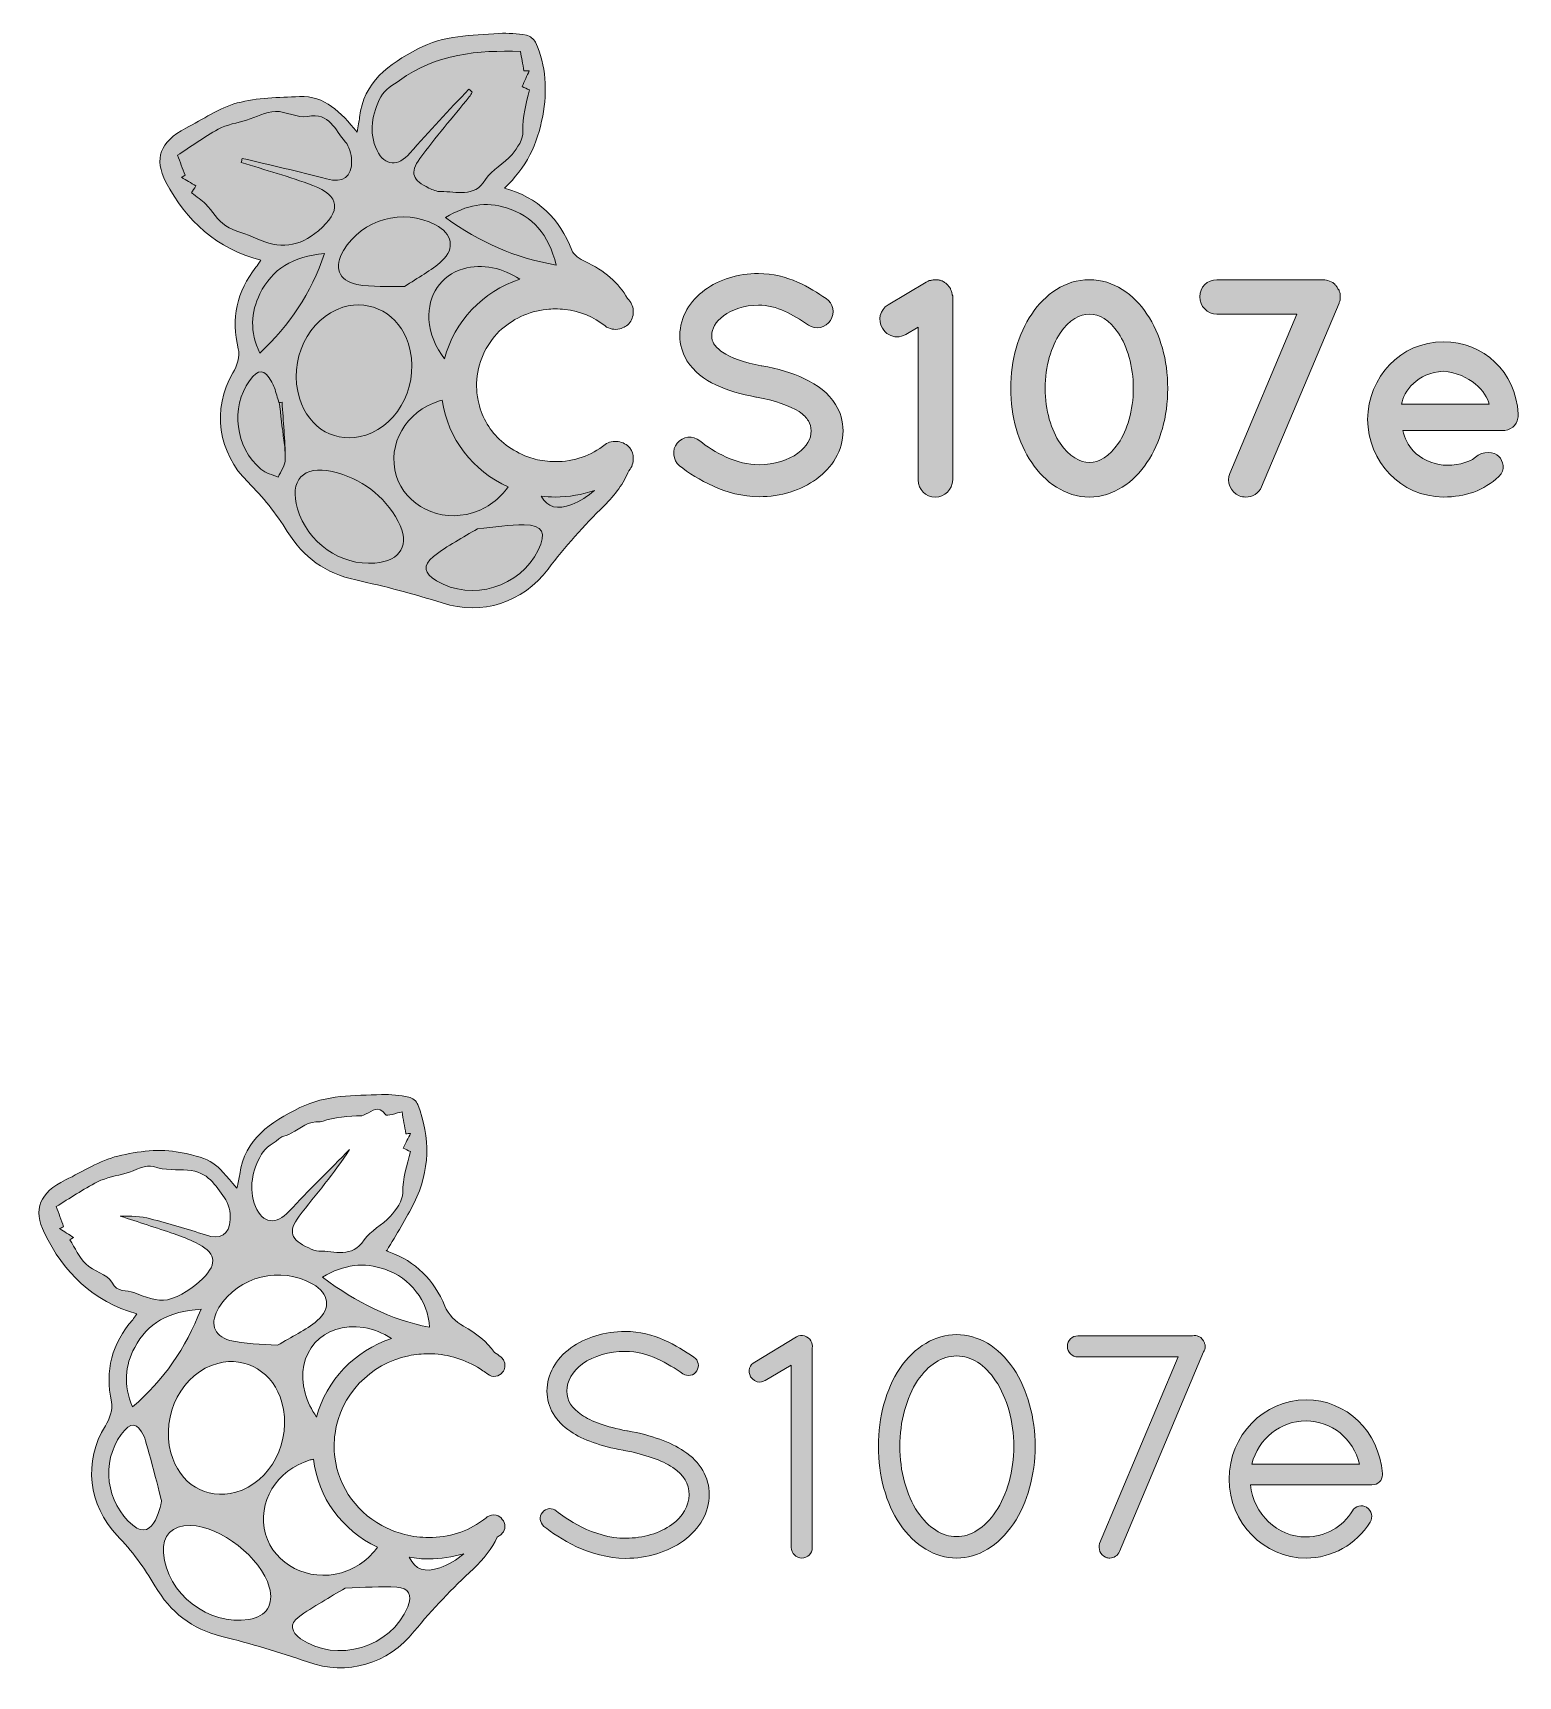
# Model space of a CAD drawing. Header units: inches. Extents: x 46 to 525, y 59 to 588.
import ezdxf

# ---------------------------------------------------------------- set-up
doc = ezdxf.new("R2010")
doc.units = ezdxf.units.IN
doc.header["$MEASUREMENT"] = 0
doc.layers.add('Layer 1', color=7, linetype='Continuous')

# ---------------------------------------------------------------- blocks, each defined once
blk = doc.blocks.new('block 2')
at = {"layer": 'Layer 1', "true_color": 0xffffff}
h = blk.add_hatch(color=7, dxfattribs=at)
h.dxf.hatch_style = 2
edge = h.paths.add_edge_path()
edge.add_spline(control_points=[(292.31, 168.28), (292.31, 168.28), (278.84, 160.1), (278.84, 160.1), (278.04, 159.7), (277.45, 159.02), (277.19, 158.19), (276.91, 157.31), (277.02, 156.32), (277.52, 155.41), (278.12, 154.36), (279.26, 153.7), (280.49, 153.7), (281.15, 153.7), (281.85, 154.01), (282.19, 154.24), (282.19, 154.24), (290.59, 159.16), (290.59, 159.16), (290.59, 159.16), (290.59, 100.4), (290.59, 100.4), (290.59, 98.56), (292.14, 97), (293.99, 97), (295.89, 97), (297.39, 98.49), (297.39, 100.4), (297.39, 100.4), (297.39, 164.63), (297.39, 164.63), (297.5, 165.41), (297.36, 166.19), (296.96, 166.98), (296.1, 168.56), (293.93, 169.17), (292.31, 168.28)], knot_values=[0, 0, 0, 0, 1, 1, 1, 2, 2, 2, 3, 3, 3, 4, 4, 4, 5, 5, 5, 6, 6, 6, 7, 7, 7, 8, 8, 8, 9, 9, 9, 10, 10, 10, 11, 11, 11, 12, 12, 12, 12], degree=3, periodic=1)
h = blk.add_hatch(color=7, dxfattribs=at)
h.dxf.hatch_style = 2
edge = h.paths.add_edge_path()
edge.add_spline(control_points=[(343.89, 169), (336.96, 169), (330.45, 165.12), (325.55, 158.06), (321.12, 151.36), (318.68, 142.46), (318.68, 133), (318.68, 123.5), (321.12, 114.64), (325.56, 108.04), (330.42, 100.92), (336.93, 97), (343.89, 97), (350.85, 97), (357.36, 100.92), (362.22, 108.05), (366.71, 114.89), (369.19, 123.76), (369.19, 133), (369.19, 142.21), (366.72, 151.1), (362.21, 158.07), (357.32, 165.12), (350.81, 169), (343.89, 169)], knot_values=[0, 0, 0, 0, 1, 1, 1, 2, 2, 2, 3, 3, 3, 4, 4, 4, 5, 5, 5, 6, 6, 6, 7, 7, 7, 8, 8, 8, 8], degree=3, periodic=1)
edge = h.paths.add_edge_path()
edge.add_spline(control_points=[(343.89, 103.9), (339.27, 103.9), (334.8, 106.73), (331.32, 111.86), (327.67, 117.32), (325.58, 125.03), (325.58, 133), (325.58, 140.98), (327.67, 148.68), (331.32, 154.16), (334.68, 159.28), (339.14, 162.1), (343.89, 162.1), (348.61, 162.1), (352.96, 159.35), (356.46, 154.15), (360.16, 148.59), (362.29, 140.88), (362.29, 133), (362.29, 125.13), (360.16, 117.42), (356.46, 111.86), (352.87, 106.73), (348.41, 103.9), (343.89, 103.9)], knot_values=[0, 0, 0, 0, 1, 1, 1, 2, 2, 2, 3, 3, 3, 4, 4, 4, 5, 5, 5, 6, 6, 6, 7, 7, 7, 8, 8, 8, 8], degree=3, periodic=1)
h = blk.add_hatch(color=7, dxfattribs=at)
h.dxf.hatch_style = 2
edge = h.paths.add_edge_path()
edge.add_spline(control_points=[(423.74, 166.32), (423.45, 167.19), (422.75, 167.99), (421.93, 168.4), (421.93, 168.4), (421.86, 168.43), (421.86, 168.43), (421.25, 168.67), (420.61, 168.73), (419.89, 168.6), (419.89, 168.6), (382.98, 168.6), (382.98, 168.6), (381.14, 168.6), (379.58, 167.05), (379.58, 165.2), (379.58, 163.36), (381.14, 161.8), (382.98, 161.8), (382.98, 161.8), (415.28, 161.8), (415.28, 161.8), (415.28, 161.8), (389.94, 101.72), (389.94, 101.72), (389.36, 99.99), (390.26, 97.96), (391.84, 97.31), (392.45, 97), (392.84, 97), (393.29, 97), (394.59, 97), (395.84, 97.84), (396.41, 99.11), (396.41, 99.11), (423.46, 163.41), (423.46, 163.41), (423.82, 163.93), (423.99, 164.5), (423.99, 165.2), (423.99, 165.62), (423.88, 165.92), (423.79, 166.17), (423.79, 166.17), (423.74, 166.32), (423.74, 166.32)], knot_values=[0, 0, 0, 0, 1, 1, 1, 2, 2, 2, 3, 3, 3, 4, 4, 4, 5, 5, 5, 6, 6, 6, 7, 7, 7, 8, 8, 8, 9, 9, 9, 10, 10, 10, 11, 11, 11, 12, 12, 12, 13, 13, 13, 14, 14, 14, 15, 15, 15, 15], degree=3, periodic=1)
h = blk.add_hatch(color=7, dxfattribs=at)
h.dxf.hatch_style = 2
edge = h.paths.add_edge_path()
edge.add_spline(control_points=[(481.08, 124.28), (480.03, 137.8), (469.45, 148), (456.48, 148), (442.81, 148), (431.68, 136.52), (431.68, 122.4), (431.68, 108.39), (442.81, 97), (456.48, 97), (464.87, 97), (472.59, 101.33), (477.15, 108.6), (478.08, 110.2), (477.63, 112.18), (476, 113.36), (475.24, 113.81), (474.3, 113.95), (473.43, 113.72), (472.58, 113.5), (471.86, 112.96), (471.43, 112.22), (468.31, 107.03), (462.59, 103.8), (456.48, 103.8), (447.2, 103.8), (439.51, 111.1), (438.56, 120.6), (438.56, 120.6), (477.69, 120.6), (477.69, 120.6), (479.59, 120.6), (481.09, 122.01), (481.09, 123.8), (481.09, 123.8), (481.08, 124.28), (481.08, 124.28)], knot_values=[0, 0, 0, 0, 1, 1, 1, 2, 2, 2, 3, 3, 3, 4, 4, 4, 5, 5, 5, 6, 6, 6, 7, 7, 7, 8, 8, 8, 9, 9, 9, 10, 10, 10, 11, 11, 11, 12, 12, 12, 12], degree=3, periodic=1)
edge = h.paths.add_edge_path()
edge.add_spline(control_points=[(456.48, 141.2), (464.67, 141.2), (471.71, 135.42), (473.66, 127.3), (473.66, 127.3), (439.03, 127.3), (439.03, 127.3), (441.15, 135.55), (448.17, 141.2), (456.48, 141.2)], knot_values=[0, 0, 0, 0, 1, 1, 1, 2, 2, 2, 3, 3, 3, 3], degree=3, periodic=1)
at = {"layer": 'Layer 1', "lineweight": 0}
for points, knots in [([(292.31, 168.28), (292.31, 168.28), (278.84, 160.1), (278.84, 160.1), (278.04, 159.7), (277.45, 159.02), (277.19, 158.19), (276.91, 157.31), (277.02, 156.32), (277.52, 155.41), (278.12, 154.36), (279.26, 153.7), (280.49, 153.7), (281.15, 153.7), (281.85, 154.01), (282.19, 154.24), (282.19, 154.24), (290.59, 159.16), (290.59, 159.16), (290.59, 159.16), (290.59, 100.4), (290.59, 100.4), (290.59, 98.56), (292.14, 97), (293.99, 97), (295.89, 97), (297.39, 98.49), (297.39, 100.4), (297.39, 100.4), (297.39, 164.63), (297.39, 164.63), (297.5, 165.41), (297.36, 166.19), (296.96, 166.98), (296.1, 168.56), (293.93, 169.17), (292.31, 168.28)], [0, 0, 0, 0, 1, 1, 1, 2, 2, 2, 3, 3, 3, 4, 4, 4, 5, 5, 5, 6, 6, 6, 7, 7, 7, 8, 8, 8, 9, 9, 9, 10, 10, 10, 11, 11, 11, 12, 12, 12, 12]), ([(343.89, 169), (336.96, 169), (330.45, 165.12), (325.55, 158.06), (321.12, 151.36), (318.68, 142.46), (318.68, 133), (318.68, 123.5), (321.12, 114.64), (325.56, 108.04), (330.42, 100.92), (336.93, 97), (343.89, 97), (350.85, 97), (357.36, 100.92), (362.22, 108.05), (366.71, 114.89), (369.19, 123.76), (369.19, 133), (369.19, 142.21), (366.72, 151.1), (362.21, 158.07), (357.32, 165.12), (350.81, 169), (343.89, 169)], [0, 0, 0, 0, 1, 1, 1, 2, 2, 2, 3, 3, 3, 4, 4, 4, 5, 5, 5, 6, 6, 6, 7, 7, 7, 8, 8, 8, 8]), ([(423.74, 166.32), (423.45, 167.19), (422.75, 167.99), (421.93, 168.4), (421.93, 168.4), (421.86, 168.43), (421.86, 168.43), (421.25, 168.67), (420.61, 168.73), (419.89, 168.6), (419.89, 168.6), (382.98, 168.6), (382.98, 168.6), (381.14, 168.6), (379.58, 167.05), (379.58, 165.2), (379.58, 163.36), (381.14, 161.8), (382.98, 161.8), (382.98, 161.8), (415.28, 161.8), (415.28, 161.8), (415.28, 161.8), (389.94, 101.72), (389.94, 101.72), (389.36, 99.99), (390.26, 97.96), (391.84, 97.31), (392.45, 97), (392.84, 97), (393.29, 97), (394.59, 97), (395.84, 97.84), (396.41, 99.11), (396.41, 99.11), (423.46, 163.41), (423.46, 163.41), (423.82, 163.93), (423.99, 164.5), (423.99, 165.2), (423.99, 165.62), (423.88, 165.92), (423.79, 166.17), (423.79, 166.17), (423.74, 166.32), (423.74, 166.32)], [0, 0, 0, 0, 1, 1, 1, 2, 2, 2, 3, 3, 3, 4, 4, 4, 5, 5, 5, 6, 6, 6, 7, 7, 7, 8, 8, 8, 9, 9, 9, 10, 10, 10, 11, 11, 11, 12, 12, 12, 13, 13, 13, 14, 14, 14, 15, 15, 15, 15]), ([(343.89, 103.9), (339.27, 103.9), (334.8, 106.73), (331.32, 111.86), (327.67, 117.32), (325.58, 125.03), (325.58, 133), (325.58, 140.98), (327.67, 148.68), (331.32, 154.16), (334.68, 159.28), (339.14, 162.1), (343.89, 162.1), (348.61, 162.1), (352.96, 159.35), (356.46, 154.15), (360.16, 148.59), (362.29, 140.88), (362.29, 133), (362.29, 125.13), (360.16, 117.42), (356.46, 111.86), (352.87, 106.73), (348.41, 103.9), (343.89, 103.9)], [0, 0, 0, 0, 1, 1, 1, 2, 2, 2, 3, 3, 3, 4, 4, 4, 5, 5, 5, 6, 6, 6, 7, 7, 7, 8, 8, 8, 8]), ([(481.08, 124.28), (480.03, 137.8), (469.45, 148), (456.48, 148), (442.81, 148), (431.68, 136.52), (431.68, 122.4), (431.68, 108.39), (442.81, 97), (456.48, 97), (464.87, 97), (472.59, 101.33), (477.15, 108.6), (478.08, 110.2), (477.63, 112.18), (476, 113.36), (475.24, 113.81), (474.3, 113.95), (473.43, 113.72), (472.58, 113.5), (471.86, 112.96), (471.43, 112.22), (468.31, 107.03), (462.59, 103.8), (456.48, 103.8), (447.2, 103.8), (439.51, 111.1), (438.56, 120.6), (438.56, 120.6), (477.69, 120.6), (477.69, 120.6), (479.59, 120.6), (481.09, 122.01), (481.09, 123.8), (481.09, 123.8), (481.08, 124.28), (481.08, 124.28)], [0, 0, 0, 0, 1, 1, 1, 2, 2, 2, 3, 3, 3, 4, 4, 4, 5, 5, 5, 6, 6, 6, 7, 7, 7, 8, 8, 8, 9, 9, 9, 10, 10, 10, 11, 11, 11, 12, 12, 12, 12]), ([(456.48, 141.2), (464.67, 141.2), (471.71, 135.42), (473.66, 127.3), (473.66, 127.3), (439.03, 127.3), (439.03, 127.3), (441.15, 135.55), (448.17, 141.2), (456.48, 141.2)], [0, 0, 0, 0, 1, 1, 1, 2, 2, 2, 3, 3, 3, 3])]:
    blk.add_open_spline(points, degree=3, knots=knots, dxfattribs=at)

msp = doc.modelspace()

# ---------------------------------------------------------------- hatches: boundary and pattern name
at = {"layer": 'Layer 1', "true_color": 0xffffff}
h = msp.add_hatch(color=7, dxfattribs=at)
h.dxf.hatch_style = 2
edge = h.paths.add_edge_path()
edge.add_spline(control_points=[(238.61, 454.61), (237.64, 455.77), (236.28, 456.45), (234.87, 456.66), (233.36, 456.89), (231.8, 456.59), (230.61, 455.71), (226.11, 452.11), (220.71, 450.21), (214.51, 450.21), (212.3, 450.21), (210.14, 450.5), (208.07, 451.03), (206.27, 451.5), (204.54, 452.16), (202.9, 452.97), (200.55, 454.15), (198.39, 455.65), (196.51, 457.41), (193.11, 460.73), (190.68, 465.08), (189.7, 469.95), (189.38, 471.52), (189.21, 473.15), (189.21, 474.81), (189.21, 475.04), (189.22, 475.26), (189.22, 475.49), (189.4, 482.01), (192.16, 487.76), (196.51, 492.21), (200.58, 496.02), (205.93, 498.63), (211.77, 499.26), (212.67, 499.36), (213.59, 499.41), (214.51, 499.41), (215.59, 499.41), (216.64, 499.33), (217.68, 499.22), (222.59, 498.67), (226.98, 496.88), (230.61, 493.91), (231.93, 492.87), (233.72, 492.59), (235.38, 492.99), (236.6, 493.29), (237.76, 493.95), (238.61, 495.01), (239.45, 496.18), (239.79, 497.56), (239.69, 498.91), (239.59, 500.33), (238.98, 501.69), (237.89, 502.73), (235.01, 507.7), (230.39, 511.8), (224.17, 514.66), (222.49, 515.43), (220.45, 516.77), (219.86, 518.33), (216.01, 528.54), (209.06, 535.28), (198.24, 538.31), (205.18, 544.87), (208.85, 552.55), (210.51, 561.5), (212.04, 569.78), (211.62, 577.67), (208.19, 585.32), (207.73, 586.35), (206.35, 587.42), (205.25, 587.6), (202.35, 588.05), (199.35, 588.33), (196.43, 588.14), (187.53, 587.56), (178.65, 587.61), (170.28, 583.16), (160.9, 578.18), (152.83, 572.65), (151.5, 561.07), (151.35, 559.73), (151.05, 558.4), (150.71, 556.39), (145.41, 562.82), (140.31, 568.19), (132.13, 567.82), (125.42, 567.52), (118.51, 567.5), (112.12, 565.75), (106.27, 564.15), (100.98, 560.44), (95.49, 557.58), (87.2, 553.26), (85.21, 547.8), (89.14, 540.29), (95.72, 527.72), (105.42, 518.84), (119.73, 515.07), (119.07, 514.13), (118.63, 513.47), (118.14, 512.84), (111.97, 505.01), (110.02, 496.38), (112.43, 486.55), (113, 484.22), (112.01, 480.99), (110.71, 478.79), (103.83, 467.13), (105.96, 452.97), (115.59, 443.56), (120.38, 438.87), (124.67, 433.44), (128.22, 427.75), (133.5, 419.29), (140.53, 414.19), (150.27, 412.08), (159.65, 410.05), (168.98, 407.61), (178.11, 404.68), (191.11, 400.51), (204.03, 404.77), (212.23, 415.62), (217.69, 422.84), (223.85, 429.62), (230.31, 435.98), (233.92, 439.53), (236.58, 443.28), (238.32, 447.3), (239.28, 448.41), (239.75, 449.84), (239.71, 451.29), (239.68, 452.45), (239.32, 453.62), (238.61, 454.61)], knot_values=[0, 0, 0, 0, 1, 1, 1, 2, 2, 2, 3, 3, 3, 4, 4, 4, 5, 5, 5, 6, 6, 6, 7, 7, 7, 8, 8, 8, 9, 9, 9, 10, 10, 10, 11, 11, 11, 12, 12, 12, 13, 13, 13, 14, 14, 14, 15, 15, 15, 16, 16, 16, 17, 17, 17, 18, 18, 18, 19, 19, 19, 20, 20, 20, 21, 21, 21, 22, 22, 22, 23, 23, 23, 24, 24, 24, 25, 25, 25, 26, 26, 26, 27, 27, 27, 28, 28, 28, 29, 29, 29, 30, 30, 30, 31, 31, 31, 32, 32, 32, 33, 33, 33, 34, 34, 34, 35, 35, 35, 36, 36, 36, 37, 37, 37, 38, 38, 38, 39, 39, 39, 40, 40, 40, 41, 41, 41, 42, 42, 42, 43, 43, 43, 44, 44, 44, 45, 45, 45, 45], degree=3, periodic=1)
edge = h.paths.add_edge_path()
edge.add_spline(control_points=[(178.91, 483.37), (176.03, 487.03), (174.15, 491.41), (173.88, 495.96), (173.42, 503.88), (177.67, 510.16), (184.95, 512.31), (191.16, 514.15), (197.77, 512.55), (203.12, 508.95), (191.28, 505.06), (182, 495.4), (178.91, 483.37)], knot_values=[0, 0, 0, 0, 1, 1, 1, 2, 2, 2, 3, 3, 3, 4, 4, 4, 4], degree=3, periodic=1)
edge = h.paths.add_edge_path()
edge.add_spline(control_points=[(198.85, 531.97), (207.32, 529.32), (212.36, 523.49), (214.91, 513.52), (201.39, 515.88), (190.39, 520.91), (179.15, 528.81), (186.06, 533.01), (192.21, 534.06), (198.85, 531.97)], knot_values=[0, 0, 0, 0, 1, 1, 1, 2, 2, 2, 3, 3, 3, 3], degree=3, periodic=1)
edge = h.paths.add_edge_path()
edge.add_spline(control_points=[(158.37, 567.77), (159.57, 570.09), (162.42, 571.55), (164.39, 573.04), (176.16, 581.57), (189.7, 582.82), (203.37, 582.32), (203.7, 580.47), (204.08, 578.27), (204.46, 576.07), (205.02, 576.08), (205.59, 576.09), (206.16, 576.1), (205.44, 574.49), (204.71, 572.88), (203.86, 571.01), (204.66, 570.65), (205.46, 570.31), (206.26, 569.95), (205.13, 565.55), (203.95, 561.3), (204.16, 556.61), (204.28, 554.16), (202.39, 551.23), (200.64, 549.17), (198.12, 546.2), (194.15, 544.29), (192.13, 541.08), (188.26, 534.95), (182.72, 537.38), (177.66, 537.2), (176.4, 537.16), (175.06, 537.78), (173.87, 538.34), (168.61, 540.79), (167.58, 543.24), (170.95, 547.86), (175.94, 554.7), (181.52, 561.1), (186.83, 567.7), (187.21, 568.17), (187.51, 568.71), (187.84, 569.22), (187.47, 569.56), (187.09, 569.9), (186.71, 570.24), (180.37, 563.37), (173.87, 556.64), (167.74, 549.59), (163.97, 545.25), (159.68, 545.25), (157.14, 550.48), (154.3, 556.35), (155.57, 562.34), (158.37, 567.77)], knot_values=[0, 0, 0, 0, 1, 1, 1, 2, 2, 2, 3, 3, 3, 4, 4, 4, 5, 5, 5, 6, 6, 6, 7, 7, 7, 8, 8, 8, 9, 9, 9, 10, 10, 10, 11, 11, 11, 12, 12, 12, 13, 13, 13, 14, 14, 14, 15, 15, 15, 16, 16, 16, 17, 17, 17, 18, 18, 18, 18], degree=3, periodic=1)
edge = h.paths.add_edge_path()
edge.add_spline(control_points=[(175.95, 526.49), (181.31, 523.68), (182.45, 518.95), (178.05, 514.87), (174.62, 511.7), (170.29, 509.49), (166.01, 506.62), (160.74, 506.8), (155.56, 506.32), (150.67, 507.29), (144.6, 508.5), (143.15, 512.99), (146.31, 518.21), (152.43, 528.3), (165.49, 531.95), (175.95, 526.49)], knot_values=[0, 0, 0, 0, 1, 1, 1, 2, 2, 2, 3, 3, 3, 4, 4, 4, 5, 5, 5, 5], degree=3, periodic=1)
edge = h.paths.add_edge_path()
edge.add_spline(control_points=[(153.48, 458.75), (144.03, 455.79), (135.21, 460.7), (132.15, 470.61), (128.41, 482.76), (134.97, 496.49), (146.16, 499.92), (155.22, 502.69), (164.27, 497.65), (167.27, 488.17), (171.09, 476.06), (164.61, 462.23), (153.48, 458.75)], knot_values=[0, 0, 0, 0, 1, 1, 1, 2, 2, 2, 3, 3, 3, 4, 4, 4, 4], degree=3, periodic=1)
edge = h.paths.add_edge_path()
edge.add_spline(control_points=[(118.24, 522.13), (115.05, 523.69), (111.31, 524.29), (108.4, 526.22), (105.81, 527.93), (104.1, 530.94), (101.86, 533.23), (100.64, 534.48), (99.12, 535.44), (97.34, 536.84), (97.79, 537.53), (98.23, 538.19), (98.79, 539.03), (97.19, 539.98), (95.66, 540.9), (94.14, 541.81), (94.53, 542.02), (94.93, 542.24), (95.32, 542.45), (94.49, 544.6), (93.66, 546.75), (92.83, 548.91), (96.96, 551.59), (101.3, 554.76), (105.98, 557.31), (108.74, 558.8), (112.04, 559.3), (115.1, 560.26), (118.2, 561.23), (121.27, 562.89), (124.4, 563.01), (127.82, 563.15), (131.51, 560.79), (134.71, 561.42), (141.95, 562.82), (143.62, 556.91), (146.91, 553.25), (148.22, 551.8), (148.84, 549.32), (148.95, 547.26), (149.23, 541.83), (146.05, 539.87), (140.91, 541.26), (131.89, 543.7), (122.77, 545.71), (113.69, 547.91), (113.59, 547.47), (113.49, 547.03), (113.39, 546.6), (121.1, 544.15), (128.92, 542.02), (136.49, 539.18), (145.26, 535.9), (145.66, 530.91), (138.3, 524.61), (132.08, 519.3), (125.54, 518.55), (118.24, 522.13)], knot_values=[0, 0, 0, 0, 1, 1, 1, 2, 2, 2, 3, 3, 3, 4, 4, 4, 5, 5, 5, 6, 6, 6, 7, 7, 7, 8, 8, 8, 9, 9, 9, 10, 10, 10, 11, 11, 11, 12, 12, 12, 13, 13, 13, 14, 14, 14, 15, 15, 15, 16, 16, 16, 17, 17, 17, 18, 18, 18, 19, 19, 19, 19], degree=3, periodic=1)
edge = h.paths.add_edge_path()
edge.add_spline(control_points=[(125.3, 445.18), (123.43, 446.03), (121.23, 446.5), (119.74, 447.79), (111.41, 454.98), (109.87, 467.58), (116.05, 476.28), (118.9, 480.29), (120.88, 480.17), (123.26, 475.81), (123.58, 475.23), (123.88, 474.62), (124.08, 473.99), (124.6, 472.41), (125.06, 470.81), (125.55, 469.22), (125.88, 469.25), (126.46, 460.3), (126.79, 460.34), (127.17, 454.23), (127.53, 457.1), (127.57, 450.99), (127.58, 449.06), (126.1, 447.12), (125.3, 445.18)], knot_values=[0, 0, 0, 0, 1, 1, 1, 2, 2, 2, 3, 3, 3, 4, 4, 4, 5, 5, 5, 6, 6, 6, 7, 7, 7, 8, 8, 8, 8], degree=3, periodic=1)
edge = h.paths.add_edge_path()
edge.add_spline(control_points=[(119.37, 485.1), (116.07, 492.14), (116.49, 498.28), (119.42, 504.29), (123.31, 512.3), (129.99, 516.21), (140.2, 517.26), (135.83, 504.2), (129.02, 494.33), (119.37, 485.1)], knot_values=[0, 0, 0, 0, 1, 1, 1, 2, 2, 2, 3, 3, 3, 3], degree=3, periodic=1)
edge = h.paths.add_edge_path()
edge.add_spline(control_points=[(156.48, 417.54), (145.38, 416.62), (134.74, 424.07), (131.49, 435.04), (128.8, 444.14), (133.4, 449.23), (142.7, 447.02), (152.05, 444.81), (159.33, 439.48), (163.94, 430.96), (167.94, 423.57), (164.87, 418.23), (156.48, 417.54)], knot_values=[0, 0, 0, 0, 1, 1, 1, 2, 2, 2, 3, 3, 3, 4, 4, 4, 4], degree=3, periodic=1)
edge = h.paths.add_edge_path()
edge.add_spline(control_points=[(163.33, 445.73), (160.31, 455.79), (166.44, 466.4), (177.26, 469.81), (177.56, 469.9), (177.86, 469.97), (178.16, 470.05), (179.91, 457.57), (188.18, 447.12), (199.37, 442.07), (196.73, 438.25), (192.76, 435.18), (187.94, 433.72), (177.38, 430.52), (166.26, 435.95), (163.33, 445.73)], knot_values=[0, 0, 0, 0, 1, 1, 1, 2, 2, 2, 3, 3, 3, 4, 4, 4, 5, 5, 5, 5], degree=3, periodic=1)
edge = h.paths.add_edge_path()
edge.add_spline(control_points=[(209.09, 421.73), (203.31, 409.75), (187.68, 405.04), (176.26, 411.84), (172.31, 414.19), (171.63, 416.68), (175.31, 419.63), (179.75, 423.2), (184.97, 425.81), (189.48, 428.59), (195.05, 429.1), (199.82, 429.97), (204.58, 429.86), (210.59, 429.72), (211.75, 427.25), (209.09, 421.73)], knot_values=[0, 0, 0, 0, 1, 1, 1, 2, 2, 2, 3, 3, 3, 4, 4, 4, 5, 5, 5, 5], degree=3, periodic=1)
edge = h.paths.add_edge_path()
edge.add_spline(control_points=[(219.87, 436.41), (215.18, 434.61), (212.19, 435.39), (210.06, 439.09), (211.52, 438.91), (213, 438.81), (214.51, 438.81), (218.97, 438.81), (223.23, 439.56), (227.16, 440.93), (225.07, 439.01), (222.62, 437.46), (219.87, 436.41)], knot_values=[0, 0, 0, 0, 1, 1, 1, 2, 2, 2, 3, 3, 3, 4, 4, 4, 4], degree=3, periodic=1)
at = {"layer": 'Layer 1', "true_color": 0x000000}
h = msp.add_hatch(color=178, dxfattribs=at)
h.dxf.hatch_style = 2
edge = h.paths.add_edge_path()
edge.add_spline(control_points=[(167.74, 549.59), (173.87, 556.64), (180.37, 563.37), (186.71, 570.24), (187.09, 569.9), (187.47, 569.56), (187.84, 569.22), (187.51, 568.71), (187.21, 568.17), (186.83, 567.7), (181.52, 561.1), (175.94, 554.7), (170.95, 547.86), (167.58, 543.24), (168.61, 540.79), (173.87, 538.34), (175.06, 537.78), (176.4, 537.16), (177.66, 537.2), (182.72, 537.38), (188.26, 534.95), (192.13, 541.08), (194.15, 544.29), (198.12, 546.2), (200.64, 549.17), (202.39, 551.23), (204.28, 554.16), (204.16, 556.61), (203.95, 561.3), (205.13, 565.55), (206.26, 569.95), (205.46, 570.31), (204.66, 570.65), (203.86, 571.01), (204.71, 572.88), (205.44, 574.49), (206.16, 576.1), (205.59, 576.09), (205.02, 576.08), (204.46, 576.07), (204.08, 578.27), (203.7, 580.47), (203.37, 582.32), (189.7, 582.82), (176.16, 581.57), (164.39, 573.04), (162.42, 571.55), (159.57, 570.09), (158.37, 567.77), (155.57, 562.34), (154.3, 556.35), (157.14, 550.48), (159.68, 545.25), (163.97, 545.25), (167.74, 549.59)], knot_values=[0, 0, 0, 0, 1, 1, 1, 2, 2, 2, 3, 3, 3, 4, 4, 4, 5, 5, 5, 6, 6, 6, 7, 7, 7, 8, 8, 8, 9, 9, 9, 10, 10, 10, 11, 11, 11, 12, 12, 12, 13, 13, 13, 14, 14, 14, 15, 15, 15, 16, 16, 16, 17, 17, 17, 18, 18, 18, 18], degree=3, periodic=1)
h = msp.add_hatch(color=178, dxfattribs=at)
h.dxf.hatch_style = 2
edge = h.paths.add_edge_path()
edge.add_spline(control_points=[(138.3, 524.61), (145.66, 530.91), (145.26, 535.9), (136.49, 539.18), (128.92, 542.02), (121.1, 544.15), (113.39, 546.6), (113.49, 547.03), (113.59, 547.47), (113.69, 547.91), (122.77, 545.71), (131.89, 543.7), (140.91, 541.26), (146.05, 539.87), (149.23, 541.83), (148.95, 547.26), (148.84, 549.32), (148.22, 551.8), (146.91, 553.25), (143.62, 556.91), (141.95, 562.82), (134.71, 561.42), (131.51, 560.79), (127.82, 563.15), (124.4, 563.01), (121.27, 562.89), (118.2, 561.23), (115.1, 560.26), (112.04, 559.3), (108.74, 558.8), (105.98, 557.31), (101.3, 554.76), (96.96, 551.59), (92.83, 548.91), (93.66, 546.75), (94.49, 544.6), (95.32, 542.45), (94.93, 542.24), (94.53, 542.02), (94.14, 541.81), (95.66, 540.9), (97.19, 539.98), (98.79, 539.03), (98.23, 538.19), (97.79, 537.53), (97.34, 536.84), (99.12, 535.44), (100.64, 534.48), (101.86, 533.23), (104.1, 530.94), (105.81, 527.93), (108.4, 526.22), (111.31, 524.29), (115.05, 523.69), (118.24, 522.13), (125.54, 518.55), (132.08, 519.3), (138.3, 524.61)], knot_values=[0, 0, 0, 0, 1, 1, 1, 2, 2, 2, 3, 3, 3, 4, 4, 4, 5, 5, 5, 6, 6, 6, 7, 7, 7, 8, 8, 8, 9, 9, 9, 10, 10, 10, 11, 11, 11, 12, 12, 12, 13, 13, 13, 14, 14, 14, 15, 15, 15, 16, 16, 16, 17, 17, 17, 18, 18, 18, 19, 19, 19, 19], degree=3, periodic=1)
h = msp.add_hatch(color=178, dxfattribs=at)
h.dxf.hatch_style = 2
edge = h.paths.add_edge_path()
edge.add_spline(control_points=[(146.31, 518.21), (143.15, 512.99), (144.6, 508.5), (150.67, 507.29), (155.56, 506.32), (160.74, 506.8), (166.01, 506.62), (170.29, 509.49), (174.62, 511.7), (178.05, 514.87), (182.45, 518.95), (181.31, 523.68), (175.95, 526.49), (165.49, 531.95), (152.43, 528.3), (146.31, 518.21)], knot_values=[0, 0, 0, 0, 1, 1, 1, 2, 2, 2, 3, 3, 3, 4, 4, 4, 5, 5, 5, 5], degree=3, periodic=1)
h = msp.add_hatch(color=178, dxfattribs=at)
h.dxf.hatch_style = 2
edge = h.paths.add_edge_path()
edge.add_spline(control_points=[(179.15, 528.81), (190.39, 520.91), (201.39, 515.88), (214.91, 513.52), (212.36, 523.49), (207.32, 529.32), (198.85, 531.97), (192.21, 534.06), (186.06, 533.01), (179.15, 528.81)], knot_values=[0, 0, 0, 0, 1, 1, 1, 2, 2, 2, 3, 3, 3, 3], degree=3, periodic=1)
h = msp.add_hatch(color=178, dxfattribs=at)
h.dxf.hatch_style = 2
edge = h.paths.add_edge_path()
edge.add_spline(control_points=[(119.42, 504.29), (116.49, 498.28), (116.07, 492.14), (119.37, 485.1), (129.02, 494.33), (135.83, 504.2), (140.2, 517.26), (129.99, 516.21), (123.31, 512.3), (119.42, 504.29)], knot_values=[0, 0, 0, 0, 1, 1, 1, 2, 2, 2, 3, 3, 3, 3], degree=3, periodic=1)
h = msp.add_hatch(color=178, dxfattribs=at)
h.dxf.hatch_style = 2
edge = h.paths.add_edge_path()
edge.add_spline(control_points=[(184.95, 512.31), (177.67, 510.16), (173.42, 503.88), (173.88, 495.96), (174.15, 491.41), (176.03, 487.03), (178.91, 483.37), (182, 495.4), (191.28, 505.06), (203.12, 508.95), (197.77, 512.55), (191.16, 514.15), (184.95, 512.31)], knot_values=[0, 0, 0, 0, 1, 1, 1, 2, 2, 2, 3, 3, 3, 4, 4, 4, 4], degree=3, periodic=1)
at = {"layer": 'Layer 1', "true_color": 0xffffff}
h = msp.add_hatch(color=7, dxfattribs=at)
h.dxf.hatch_style = 2
edge = h.paths.add_edge_path()
edge.add_spline(control_points=[(253.81, 456.21), (255.61, 458.41), (258.91, 458.71), (261.11, 456.91), (265.51, 453.31), (273.11, 449.11), (280.21, 449.21), (285.21, 449.21), (289.71, 450.71), (292.71, 452.91), (295.71, 455.11), (297.01, 457.61), (297.01, 460.11), (297.01, 461.41), (296.71, 462.31), (296.11, 463.31), (295.51, 464.31), (294.61, 465.31), (293.11, 466.31), (290.21, 468.21), (285.31, 469.91), (279.41, 471.01), (279.41, 471.01), (279.21, 471.01), (279.21, 471.01), (274.51, 471.91), (270.11, 473.11), (266.31, 474.91), (262.51, 476.71), (259.21, 479.21), (257.01, 482.71), (255.51, 485.11), (254.71, 487.91), (254.71, 490.91), (254.71, 496.91), (258.11, 502.11), (262.71, 505.51), (267.41, 508.91), (273.51, 510.81), (280.01, 510.81), (289.61, 510.81), (296.71, 506.11), (301.81, 502.81), (304.11, 501.21), (304.81, 498.01), (303.21, 495.71), (301.71, 493.31), (298.51, 492.61), (296.11, 494.21), (291.01, 497.61), (286.11, 500.61), (280.01, 500.61), (275.51, 500.61), (271.51, 499.21), (268.81, 497.21), (266.11, 495.21), (265.01, 493.01), (265.01, 490.91), (265.01, 489.71), (265.21, 488.91), (265.71, 488.11), (266.21, 487.31), (267.11, 486.41), (268.41, 485.51), (271.01, 483.71), (275.51, 482.11), (280.91, 481.11), (280.91, 481.11), (281.11, 481.11), (281.11, 481.11), (286.21, 480.11), (290.91, 478.81), (294.91, 476.91), (299.01, 474.91), (302.61, 472.31), (304.91, 468.61), (306.41, 466.21), (307.31, 463.21), (307.31, 460.11), (307.31, 453.71), (303.71, 448.21), (298.71, 444.61), (293.81, 441.01), (287.31, 438.91), (280.21, 438.91), (269.41, 439.01), (260.31, 444.41), (254.61, 448.91), (252.41, 450.71), (252.11, 454.01), (253.81, 456.21)], knot_values=[0, 0, 0, 0, 1, 1, 1, 2, 2, 2, 3, 3, 3, 4, 4, 4, 5, 5, 5, 6, 6, 6, 7, 7, 7, 8, 8, 8, 9, 9, 9, 10, 10, 10, 11, 11, 11, 12, 12, 12, 13, 13, 13, 14, 14, 14, 15, 15, 15, 16, 16, 16, 17, 17, 17, 18, 18, 18, 19, 19, 19, 20, 20, 20, 21, 21, 21, 22, 22, 22, 23, 23, 23, 24, 24, 24, 25, 25, 25, 26, 26, 26, 27, 27, 27, 28, 28, 28, 29, 29, 29, 30, 30, 30, 30], degree=3, periodic=1)
h = msp.add_hatch(color=7, dxfattribs=at)
h.dxf.hatch_style = 2
edge = h.paths.add_edge_path()
edge.add_spline(control_points=[(342.61, 503.31), (342.61, 503.31), (342.61, 444.31), (342.61, 444.31), (342.61, 441.21), (340.01, 438.81), (337.01, 438.81), (333.91, 438.81), (331.51, 441.21), (331.51, 444.31), (331.51, 444.31), (331.51, 493.51), (331.51, 493.51), (331.51, 493.51), (327.51, 491.21), (327.51, 491.21), (326.61, 490.61), (325.61, 490.41), (324.71, 490.41), (322.8, 490.41), (321.01, 491.41), (320.01, 493.21), (318.3, 495.71), (319.21, 499.21), (321.8, 500.71), (321.8, 500.71), (334.11, 508.01), (334.11, 508.01), (334.21, 508.11), (334.41, 508.11), (334.51, 508.21), (334.71, 508.21), (334.81, 508.41), (335.01, 508.51), (335.21, 508.51), (335.41, 508.61), (335.61, 508.61), (335.71, 508.71), (335.91, 508.71), (336.01, 508.71), (336.21, 508.81), (336.51, 508.81), (336.71, 508.81), (336.81, 508.81), (336.91, 508.81), (337.01, 508.81), (337.01, 508.81), (337.11, 508.81), (337.11, 508.81), (337.41, 508.81), (337.61, 508.81), (337.81, 508.81), (337.91, 508.71), (338.11, 508.71), (338.21, 508.71), (338.51, 508.71), (338.61, 508.61), (338.81, 508.51), (338.91, 508.51), (339.11, 508.51), (339.21, 508.41), (339.51, 508.21), (339.61, 508.11), (339.81, 508.11), (339.91, 508.01), (340.01, 507.91), (340.21, 507.81), (340.31, 507.71), (340.51, 507.61), (340.61, 507.51), (340.81, 507.41), (340.91, 507.21), (341.01, 507.11), (341.11, 507.01), (341.21, 506.91), (341.31, 506.71), (341.41, 506.61), (341.61, 506.41), (341.71, 506.31), (341.71, 506.31), (341.81, 506.11), (341.81, 506.11), (341.81, 506.01), (341.91, 505.91), (341.91, 505.81), (342.01, 505.61), (342.11, 505.51), (342.11, 505.31), (342.21, 505.11), (342.21, 504.91), (342.31, 504.81), (342.31, 504.61), (342.41, 504.41), (342.41, 504.31), (342.41, 504.01), (342.41, 503.81), (342.61, 503.61), (342.61, 503.51), (342.61, 503.41), (342.61, 503.31)], knot_values=[0, 0, 0, 0, 1, 1, 1, 2, 2, 2, 3, 3, 3, 4, 4, 4, 5, 5, 5, 6, 6, 6, 7, 7, 7, 8, 8, 8, 9, 9, 9, 10, 10, 10, 11, 11, 11, 12, 12, 12, 13, 13, 13, 14, 14, 14, 15, 15, 15, 16, 16, 16, 17, 17, 17, 18, 18, 18, 19, 19, 19, 20, 20, 20, 21, 21, 21, 22, 22, 22, 23, 23, 23, 24, 24, 24, 25, 25, 25, 26, 26, 26, 27, 27, 27, 28, 28, 28, 29, 29, 29, 30, 30, 30, 31, 31, 31, 32, 32, 32, 33, 33, 33, 33], degree=3, periodic=1)
h = msp.add_hatch(color=7, dxfattribs=at)
h.dxf.hatch_style = 2
edge = h.paths.add_edge_path()
edge.add_spline(control_points=[(361.3, 473.81), (361.4, 483.01), (363.7, 491.31), (368.1, 497.71), (372.3, 504.11), (378.8, 508.81), (386.71, 508.81), (394.41, 508.81), (401.01, 504.11), (405.21, 497.71), (409.51, 491.31), (411.91, 483.01), (411.91, 473.81), (411.91, 464.71), (409.51, 456.31), (405.21, 449.91), (401.01, 443.61), (394.41, 438.81), (386.71, 438.81), (378.8, 438.81), (372.3, 443.61), (368.1, 449.91), (363.7, 456.31), (361.4, 464.71), (361.3, 473.81)], knot_values=[0, 0, 0, 0, 1, 1, 1, 2, 2, 2, 3, 3, 3, 4, 4, 4, 5, 5, 5, 6, 6, 6, 7, 7, 7, 8, 8, 8, 8], degree=3, periodic=1)
edge = h.paths.add_edge_path()
edge.add_spline(control_points=[(400.81, 473.81), (400.81, 481.01), (398.81, 487.31), (396.01, 491.61), (393.11, 495.81), (389.81, 497.81), (386.71, 497.71), (383.61, 497.81), (380.21, 495.81), (377.21, 491.61), (374.41, 487.31), (372.4, 481.01), (372.4, 473.81), (372.4, 466.71), (374.41, 460.31), (377.21, 456.11), (380.21, 451.81), (383.61, 449.91), (386.71, 449.91), (389.81, 449.91), (393.11, 451.81), (396.01, 456.11), (398.81, 460.31), (400.81, 466.71), (400.81, 473.81)], knot_values=[0, 0, 0, 0, 1, 1, 1, 2, 2, 2, 3, 3, 3, 4, 4, 4, 5, 5, 5, 6, 6, 6, 7, 7, 7, 8, 8, 8, 8], degree=3, periodic=1)
h = msp.add_hatch(color=7, dxfattribs=at)
h.dxf.hatch_style = 2
edge = h.paths.add_edge_path()
edge.add_spline(control_points=[(467.11, 501.21), (467.11, 501.21), (442.1, 442.11), (442.1, 442.11), (441.3, 440.01), (439.3, 438.81), (437, 438.81), (436.4, 438.81), (435.6, 438.91), (434.9, 439.21), (432.1, 440.51), (430.8, 443.71), (431.9, 446.41), (431.9, 446.41), (453.51, 497.71), (453.51, 497.71), (453.51, 497.71), (427.7, 497.71), (427.7, 497.71), (424.7, 497.71), (422.2, 500.31), (422.2, 503.31), (422.2, 506.41), (424.7, 508.81), (427.7, 508.81), (427.7, 508.81), (462.01, 508.81), (462.01, 508.81), (462.31, 508.81), (462.61, 508.81), (463.01, 508.71), (463.71, 508.61), (464.41, 508.21), (465.11, 507.91), (465.21, 507.81), (465.31, 507.71), (465.41, 507.61), (465.61, 507.51), (465.71, 507.41), (465.81, 507.21), (465.91, 507.01), (466.11, 506.91), (466.21, 506.81), (466.31, 506.61), (466.41, 506.51), (466.51, 506.41), (466.61, 506.31), (466.71, 506.01), (466.71, 505.91), (466.81, 505.71), (466.91, 505.61), (467.11, 505.41), (467.11, 505.31), (467.21, 505.01), (467.21, 504.91), (467.31, 504.71), (467.31, 504.61), (467.41, 504.41), (467.51, 503.71), (467.51, 502.91), (467.41, 502.21), (467.31, 501.81), (467.21, 501.51), (467.11, 501.21)], knot_values=[0, 0, 0, 0, 1, 1, 1, 2, 2, 2, 3, 3, 3, 4, 4, 4, 5, 5, 5, 6, 6, 6, 7, 7, 7, 8, 8, 8, 9, 9, 9, 10, 10, 10, 11, 11, 11, 12, 12, 12, 13, 13, 13, 14, 14, 14, 15, 15, 15, 16, 16, 16, 17, 17, 17, 18, 18, 18, 19, 19, 19, 20, 20, 20, 21, 21, 21, 21], degree=3, periodic=1)
at = {"layer": 'Layer 1', "true_color": 0x000000}
h = msp.add_hatch(color=178, dxfattribs=at)
h.dxf.hatch_style = 2
edge = h.paths.add_edge_path()
edge.add_spline(control_points=[(146.16, 499.92), (134.97, 496.49), (128.41, 482.76), (132.15, 470.61), (135.21, 460.7), (144.03, 455.79), (153.48, 458.75), (164.61, 462.23), (171.09, 476.06), (167.27, 488.17), (164.27, 497.65), (155.22, 502.69), (146.16, 499.92)], knot_values=[0, 0, 0, 0, 1, 1, 1, 2, 2, 2, 3, 3, 3, 4, 4, 4, 4], degree=3, periodic=1)
at = {"layer": 'Layer 1', "true_color": 0xffffff}
h = msp.add_hatch(color=7, dxfattribs=at)
h.dxf.hatch_style = 2
edge = h.paths.add_edge_path()
edge.add_spline(control_points=[(476.3, 463.81), (476.4, 477.41), (487, 488.81), (500.7, 488.81), (513.71, 488.81), (524.01, 479.11), (524.81, 465.61), (524.81, 465.51), (524.81, 465.31), (524.81, 465.11), (524.81, 464.91), (524.81, 464.41), (524.71, 464.21), (524.41, 461.81), (522.3, 460.21), (519.51, 460.21), (519.51, 460.21), (487.7, 460.21), (487.7, 460.21), (488.2, 457.91), (489.3, 455.31), (491.1, 453.61), (493.2, 451.21), (497.2, 449.41), (500.7, 449.11), (504.3, 448.81), (508.6, 449.71), (511.1, 451.61), (513.2, 453.81), (517.3, 453.51), (518.6, 451.91), (519.91, 450.51), (520.91, 447.51), (518.6, 445.41), (513.71, 440.91), (507.8, 438.81), (500.7, 438.81), (487, 438.91), (476.4, 450.21), (476.3, 463.81)], knot_values=[0, 0, 0, 0, 1, 1, 1, 2, 2, 2, 3, 3, 3, 4, 4, 4, 5, 5, 5, 6, 6, 6, 7, 7, 7, 8, 8, 8, 9, 9, 9, 10, 10, 10, 11, 11, 11, 12, 12, 12, 13, 13, 13, 13], degree=3, periodic=1)
edge = h.paths.add_edge_path()
edge.add_spline(control_points=[(487.2, 468.71), (487.2, 468.71), (515.51, 468.71), (515.51, 468.71), (514.51, 472.71), (509.4, 478.61), (500.7, 479.31), (492.2, 478.91), (488, 472.81), (487.2, 468.71)], knot_values=[0, 0, 0, 0, 1, 1, 1, 2, 2, 2, 3, 3, 3, 3], degree=3, periodic=1)
at = {"layer": 'Layer 1', "true_color": 0x000000}
h = msp.add_hatch(color=178, dxfattribs=at)
h.dxf.hatch_style = 2
edge = h.paths.add_edge_path()
edge.add_spline(control_points=[(125.55, 469.22), (125.06, 470.81), (124.6, 472.41), (124.08, 473.99), (123.88, 474.62), (123.58, 475.23), (123.26, 475.81), (120.88, 480.17), (118.9, 480.29), (116.05, 476.28), (109.87, 467.58), (111.41, 454.98), (119.74, 447.79), (121.23, 446.5), (123.43, 446.03), (125.3, 445.18), (126.1, 447.12), (127.58, 449.06), (127.57, 450.99), (127.53, 457.1), (126.93, 463.21), (126.55, 469.32), (126.21, 469.28), (125.88, 469.25), (125.55, 469.22)], knot_values=[0, 0, 0, 0, 1, 1, 1, 2, 2, 2, 3, 3, 3, 4, 4, 4, 5, 5, 5, 6, 6, 6, 7, 7, 7, 8, 8, 8, 8], degree=3, periodic=1)
h = msp.add_hatch(color=178, dxfattribs=at)
h.dxf.hatch_style = 2
edge = h.paths.add_edge_path()
edge.add_spline(control_points=[(163.33, 445.73), (166.26, 435.95), (177.38, 430.52), (187.94, 433.72), (192.76, 435.18), (196.73, 438.25), (199.37, 442.07), (188.18, 447.12), (179.91, 457.57), (178.16, 470.05), (177.86, 469.97), (177.56, 469.9), (177.26, 469.81), (166.44, 466.4), (160.31, 455.79), (163.33, 445.73)], knot_values=[0, 0, 0, 0, 1, 1, 1, 2, 2, 2, 3, 3, 3, 4, 4, 4, 5, 5, 5, 5], degree=3, periodic=1)
h = msp.add_hatch(color=178, dxfattribs=at)
h.dxf.hatch_style = 2
edge = h.paths.add_edge_path()
edge.add_spline(control_points=[(142.7, 447.02), (133.4, 449.23), (128.8, 444.14), (131.49, 435.04), (134.74, 424.07), (145.38, 416.62), (156.48, 417.54), (164.87, 418.23), (167.94, 423.57), (163.94, 430.96), (159.33, 439.48), (152.05, 444.81), (142.7, 447.02)], knot_values=[0, 0, 0, 0, 1, 1, 1, 2, 2, 2, 3, 3, 3, 4, 4, 4, 4], degree=3, periodic=1)
h = msp.add_hatch(color=178, dxfattribs=at)
h.dxf.hatch_style = 2
edge = h.paths.add_edge_path()
edge.add_spline(control_points=[(219.87, 436.41), (222.62, 437.46), (225.07, 439.01), (227.16, 440.93), (223.23, 439.56), (218.97, 438.81), (214.51, 438.81), (213, 438.81), (211.52, 438.91), (210.06, 439.09), (212.19, 435.39), (215.18, 434.61), (219.87, 436.41)], knot_values=[0, 0, 0, 0, 1, 1, 1, 2, 2, 2, 3, 3, 3, 4, 4, 4, 4], degree=3, periodic=1)
h = msp.add_hatch(color=178, dxfattribs=at)
h.dxf.hatch_style = 2
edge = h.paths.add_edge_path()
edge.add_spline(control_points=[(204.58, 429.86), (199.82, 429.97), (195.05, 429.1), (189.48, 428.59), (184.97, 425.81), (179.75, 423.2), (175.31, 419.63), (171.63, 416.68), (172.31, 414.19), (176.26, 411.84), (187.68, 405.04), (203.31, 409.75), (209.09, 421.73), (211.75, 427.25), (210.59, 429.72), (204.58, 429.86)], knot_values=[0, 0, 0, 0, 1, 1, 1, 2, 2, 2, 3, 3, 3, 4, 4, 4, 5, 5, 5, 5], degree=3, periodic=1)
at = {"layer": 'Layer 1', "true_color": 0xffffff}
h = msp.add_hatch(color=7, dxfattribs=at)
h.dxf.hatch_style = 2
edge = h.paths.add_edge_path()
edge.add_spline(control_points=[(167.37, 162.17), (169.48, 162.61), (171.65, 162.83), (173.81, 162.83), (174.42, 162.83), (175.05, 162.81), (175.8, 162.76), (181.29, 162.4), (186.63, 160.53), (191.25, 157.36), (191.78, 157), (192.3, 156.63), (192.79, 156.25), (193.52, 155.66), (194.48, 155.4), (195.42, 155.55), (196.31, 155.69), (197.07, 156.16), (197.59, 156.89), (198.38, 157.75), (198.59, 159.07), (198.12, 160.29), (197.97, 160.69), (197.76, 161.04), (197.5, 161.35), (197.36, 161.51), (197.21, 161.67), (197.02, 161.82), (196.37, 162.33), (195.69, 162.8), (195, 163.26), (192.48, 166.62), (189.14, 169.5), (185.03, 171.66), (182.53, 172.97), (180.09, 175.57), (178.99, 178.15), (175.39, 186.64), (169.66, 192.58), (160.95, 195.65), (160.29, 195.88), (159.73, 196.37), (160.29, 196.03), (163.41, 201.44), (166.55, 206.3), (169.1, 211.45), (174.2, 221.76), (174.39, 232.41), (170.27, 243.1), (169.87, 244.14), (168.51, 245.27), (167.42, 245.48), (164.54, 246.03), (161.55, 246.41), (158.62, 246.31), (149.7, 246), (140.81, 246.3), (132.31, 242.11), (122.8, 237.42), (114.55, 232.14), (112.89, 220.6), (112.7, 219.27), (112.37, 217.95), (112, 216.18), (104.65, 224.61), (104.81, 225.41), (93.66, 227.7), (87.31, 229), (80.1, 228.05), (73.67, 226.5), (67.77, 225.07), (62.36, 221.52), (56.78, 218.82), (48.38, 214.76), (46.25, 209.34), (49.95, 201.72), (56.15, 188.96), (65.58, 179.83), (79.7, 175.65), (79.13, 174.83), (78.82, 174.27), (78.41, 173.79), (71.74, 166.1), (69.44, 157.42), (71.58, 147.32), (72.08, 144.97), (70.99, 141.78), (69.62, 139.62), (62.4, 128.19), (64.11, 113.96), (73.43, 104.27), (78.08, 99.44), (82.19, 93.89), (85.57, 88.09), (90.59, 79.48), (97.46, 74.17), (107.13, 71.77), (116.44, 69.46), (125.68, 66.74), (134.72, 63.53), (147.59, 58.97), (160.6, 62.83), (169.14, 73.42), (174.93, 80.59), (181.45, 87.25), (188.19, 93.56), (191.57, 96.73), (194.12, 100.11), (195.9, 103.73), (196.26, 103.99), (196.64, 104.24), (197, 104.52), (197.18, 104.65), (197.35, 104.8), (197.51, 104.99), (198.03, 105.58), (198.33, 106.36), (198.35, 107.19), (198.37, 108.09), (198.07, 108.88), (197.5, 109.46), (197.05, 110.15), (196.36, 110.63), (195.54, 110.82), (194.58, 111.04), (193.53, 110.84), (192.66, 110.26), (192.66, 110.26), (192.57, 110.19), (192.57, 110.19), (192.1, 109.79), (191.6, 109.43), (191.11, 109.07), (186.25, 105.51), (180.27, 103.63), (173.81, 103.63), (171.2, 103.63), (168.61, 103.94), (166.11, 104.57), (164.16, 105.06), (162.24, 105.74), (160.42, 106.6), (151.06, 111.02), (144.74, 119.6), (143.53, 129.56), (143.38, 130.77), (143.31, 131.9), (143.31, 133.03), (143.31, 134.35), (143.41, 135.72), (143.6, 137.1), (145.3, 149.5), (154.86, 159.57), (167.37, 162.17)], knot_values=[0, 0, 0, 0, 1, 1, 1, 2, 2, 2, 3, 3, 3, 4, 4, 4, 5, 5, 5, 6, 6, 6, 7, 7, 7, 8, 8, 8, 9, 9, 9, 10, 10, 10, 11, 11, 11, 12, 12, 12, 13, 13, 13, 14, 14, 14, 15, 15, 15, 16, 16, 16, 17, 17, 17, 18, 18, 18, 19, 19, 19, 20, 20, 20, 21, 21, 21, 22, 22, 22, 23, 23, 23, 24, 24, 24, 25, 25, 25, 26, 26, 26, 27, 27, 27, 28, 28, 28, 29, 29, 29, 30, 30, 30, 31, 31, 31, 32, 32, 32, 33, 33, 33, 34, 34, 34, 35, 35, 35, 36, 36, 36, 37, 37, 37, 38, 38, 38, 39, 39, 39, 40, 40, 40, 41, 41, 41, 42, 42, 42, 43, 43, 43, 44, 44, 44, 45, 45, 45, 46, 46, 46, 47, 47, 47, 48, 48, 48, 49, 49, 49, 50, 50, 50, 51, 51, 51, 51], degree=3, periodic=1)
edge = h.paths.add_edge_path()
edge.add_spline(control_points=[(174.02, 171.36), (161.41, 173.83), (150.59, 179.29), (139.55, 187.48), (146.65, 191.71), (152.96, 192.35), (159.69, 190.03), (167.82, 187.22), (173.74, 179.84), (174.02, 171.36)], knot_values=[0, 0, 0, 0, 1, 1, 1, 2, 2, 2, 3, 3, 3, 3], degree=3, periodic=1)
edge = h.paths.add_edge_path()
edge.add_spline(control_points=[(119.89, 227.07), (121.18, 229.35), (124.05, 230.73), (126.47, 232.74), (127.13, 232.97), (128.41, 233.25), (129.52, 233.85), (132.48, 235.46), (135.04, 237.98), (138.82, 237.53), (139.11, 237.5), (139.44, 237.65), (139.73, 237.75), (142.72, 238.79), (148.65, 239.57), (151.81, 239.44), (152.42, 239.42), (153.07, 239.81), (153.67, 240.07), (155.71, 240.93), (157.58, 243.19), (159.82, 239.87), (160.26, 239.21), (163.48, 240.43), (165.19, 240.74), (165.61, 238.37), (166.03, 236.04), (166.45, 233.71), (166.95, 233.72), (167.45, 233.73), (167.96, 233.74), (167.19, 232.29), (166.43, 230.84), (165.51, 229.1), (166.3, 228.72), (167.09, 228.34), (167.93, 227.93), (166.74, 223.61), (165.44, 219.39), (165.43, 214.71), (165.43, 212.12), (163.27, 209.18), (161.38, 207.03), (158.9, 204.22), (155.01, 202.5), (152.99, 199.47), (149, 193.45), (143.52, 195.95), (138.43, 195.91), (137.33, 195.9), (136.17, 196.45), (135.12, 196.92), (129.35, 199.51), (128.3, 202.18), (132.05, 207.1), (137.46, 214.21), (143.39, 220.93), (148.31, 228.65), (141.78, 221.99), (135.08, 215.49), (128.77, 208.64), (124.78, 204.31), (120.2, 204.66), (117.96, 210.28), (115.65, 216.1), (116.97, 221.9), (119.89, 227.07)], knot_values=[0, 0, 0, 0, 1, 1, 1, 2, 2, 2, 3, 3, 3, 4, 4, 4, 5, 5, 5, 6, 6, 6, 7, 7, 7, 8, 8, 8, 9, 9, 9, 10, 10, 10, 11, 11, 11, 12, 12, 12, 13, 13, 13, 14, 14, 14, 15, 15, 15, 16, 16, 16, 17, 17, 17, 18, 18, 18, 19, 19, 19, 20, 20, 20, 21, 21, 21, 22, 22, 22, 22], degree=3, periodic=1)
edge = h.paths.add_edge_path()
edge.add_spline(control_points=[(136.47, 185.24), (141.65, 182.23), (142.52, 177.42), (137.87, 173.5), (134.17, 170.38), (129.6, 168.31), (125.06, 165.56), (119.73, 166.04), (114.54, 165.87), (109.72, 167.13), (104.3, 168.55), (103.22, 172.94), (106.2, 177.72), (112.51, 187.84), (126.15, 191.22), (136.47, 185.24)], knot_values=[0, 0, 0, 0, 1, 1, 1, 2, 2, 2, 3, 3, 3, 4, 4, 4, 5, 5, 5, 5], degree=3, periodic=1)
edge = h.paths.add_edge_path()
edge.add_spline(control_points=[(111.6, 118.23), (102.04, 115.64), (93.46, 120.87), (90.72, 130.94), (87.39, 143.19), (94.52, 156.76), (105.82, 159.73), (115.01, 162.14), (123.83, 156.77), (126.48, 147.15), (129.86, 134.89), (122.86, 121.27), (111.6, 118.23)], knot_values=[0, 0, 0, 0, 1, 1, 1, 2, 2, 2, 3, 3, 3, 4, 4, 4, 4], degree=3, periodic=1)
edge = h.paths.add_edge_path()
edge.add_spline(control_points=[(78.81, 182.55), (76.46, 183.44), (73.53, 182.33), (71.64, 185.88), (70.22, 188.54), (65.76, 189.4), (63.32, 191.75), (61.12, 193.86), (59.83, 196.91), (58.14, 199.55), (58.55, 199.78), (58.96, 200.02), (59.37, 200.26), (57.87, 201.22), (56.36, 202.18), (54.86, 203.15), (55.3, 203.33), (55.73, 203.52), (56.16, 203.71), (55.37, 205.91), (54.58, 208.1), (53.8, 210.25), (58.05, 212.83), (62.42, 215.83), (67.11, 218.2), (69.92, 219.63), (73.21, 220.1), (76.3, 220.97), (79.27, 221.81), (82.73, 223.96), (85.13, 223.12), (88.8, 221.84), (92.82, 222.22), (96.09, 221.97), (102.85, 221.46), (105.01, 217.04), (107.99, 213.08), (109.35, 211.27), (109.96, 208.4), (109.84, 206.06), (109.59, 201), (106.6, 199.52), (101.84, 201.09), (96.01, 203.02), (90.1, 204.75), (84.15, 206.28), (81.03, 207.09), (77.75, 207.3), (74.42, 207.13), (80.21, 205.25), (86.01, 203.41), (91.77, 201.45), (94.13, 200.65), (96.44, 199.68), (98.7, 198.62), (105.07, 195.62), (106.04, 192.02), (100.96, 187.04), (97.85, 184), (93.76, 181.21), (89.65, 180.23), (86.38, 179.45), (82.28, 181.23), (78.81, 182.55)], knot_values=[0, 0, 0, 0, 1, 1, 1, 2, 2, 2, 3, 3, 3, 4, 4, 4, 5, 5, 5, 6, 6, 6, 7, 7, 7, 8, 8, 8, 9, 9, 9, 10, 10, 10, 11, 11, 11, 12, 12, 12, 13, 13, 13, 14, 14, 14, 15, 15, 15, 16, 16, 16, 17, 17, 17, 18, 18, 18, 19, 19, 19, 20, 20, 20, 21, 21, 21, 21], degree=3, periodic=1)
edge = h.paths.add_edge_path()
edge.add_spline(control_points=[(78.43, 107.56), (69.81, 114.89), (68.15, 127.84), (74.68, 136.76), (77.79, 141.01), (79.88, 140.88), (82.09, 136.14), (82.86, 134.5), (87.72, 115.38), (87.72, 115.38), (87.72, 115.38), (85.47, 101.56), (78.43, 107.56)], knot_values=[0, 0, 0, 0, 1, 1, 1, 2, 2, 2, 3, 3, 3, 4, 4, 4, 4], degree=3, periodic=1)
edge = h.paths.add_edge_path()
edge.add_spline(control_points=[(78.37, 145.68), (75.35, 152.84), (75.95, 158.96), (79.06, 164.86), (83.19, 172.69), (89.9, 176.53), (100.43, 177.14), (95.31, 164.4), (88.53, 154.47), (78.37, 145.68)], knot_values=[0, 0, 0, 0, 1, 1, 1, 2, 2, 2, 3, 3, 3, 3], degree=3, periodic=1)
edge = h.paths.add_edge_path()
edge.add_spline(control_points=[(115.81, 77.26), (102.9, 75.03), (89.36, 85.58), (88.34, 98.68), (87.89, 104.4), (91.01, 107.54), (97.07, 107.47), (106.59, 107.38), (119.9, 96.98), (122.41, 87.67), (123.96, 81.92), (121.65, 78.27), (115.81, 77.26)], knot_values=[0, 0, 0, 0, 1, 1, 1, 2, 2, 2, 3, 3, 3, 4, 4, 4, 4], degree=3, periodic=1)
edge = h.paths.add_edge_path()
edge.add_spline(control_points=[(167.05, 81.29), (161.69, 68.22), (144.04, 62.95), (132.52, 71.01), (129.45, 73.16), (128.9, 75.84), (131.74, 77.91), (136.62, 81.47), (142, 84.36), (146.9, 87.36), (153.01, 87.51), (158.3, 87.97), (163.55, 87.64), (167.23, 87.42), (168.62, 85.14), (167.05, 81.29)], knot_values=[0, 0, 0, 0, 1, 1, 1, 2, 2, 2, 3, 3, 3, 4, 4, 4, 5, 5, 5, 5], degree=3, periodic=1)
edge = h.paths.add_edge_path()
edge.add_spline(control_points=[(185.07, 98.41), (182.85, 96.44), (180.24, 94.89), (177.32, 93.88), (172.52, 92.23), (169.51, 93.25), (167.51, 97.26), (169.61, 96.91), (171.73, 96.72), (173.81, 96.72), (177.65, 96.72), (181.43, 97.29), (185.07, 98.41)], knot_values=[0, 0, 0, 0, 1, 1, 1, 2, 2, 2, 3, 3, 3, 4, 4, 4, 4], degree=3, periodic=1)
edge = h.paths.add_edge_path()
edge.add_spline(control_points=[(157.27, 100.47), (154.55, 96.68), (150.53, 93.66), (145.66, 92.27), (135.08, 89.26), (123.99, 94.92), (121.22, 104.75), (118.37, 114.87), (124.73, 125.41), (135.61, 128.6), (135.96, 128.7), (136.31, 128.77), (136.66, 128.85), (138.12, 116.55), (145.8, 105.97), (157.27, 100.47)], knot_values=[0, 0, 0, 0, 1, 1, 1, 2, 2, 2, 3, 3, 3, 4, 4, 4, 5, 5, 5, 5], degree=3, periodic=1)
edge = h.paths.add_edge_path()
edge.add_spline(control_points=[(137.66, 142.43), (136.02, 144.74), (134.75, 147.32), (133.98, 150.1), (130.42, 162.97), (139.7, 173.37), (152.87, 171.27), (156.04, 170.77), (159.07, 169.51), (161.79, 167.75), (149.96, 163.82), (140.82, 154.23), (137.66, 142.43)], knot_values=[0, 0, 0, 0, 1, 1, 1, 2, 2, 2, 3, 3, 3, 4, 4, 4, 4], degree=3, periodic=1)
h = msp.add_hatch(color=7, dxfattribs=at)
h.dxf.hatch_style = 2
edge = h.paths.add_edge_path()
edge.add_spline(control_points=[(256.04, 131.44), (251.66, 134.39), (245.72, 136.53), (237.87, 137.99), (237.87, 137.99), (237.58, 138), (237.58, 138), (231.08, 139.25), (226.2, 140.97), (223.05, 143.13), (219.8, 145.36), (218.38, 147.66), (218.29, 150.8), (218.29, 154.04), (220.1, 157.16), (223.37, 159.59), (226.94, 162.14), (231.94, 163.6), (237.09, 163.6), (244.68, 163.6), (250.81, 159.59), (255.72, 156.38), (256.42, 155.89), (257.32, 155.71), (258.17, 155.89), (259, 156.07), (259.72, 156.58), (260.13, 157.27), (261.1, 158.78), (260.72, 160.7), (259.24, 161.74), (253.61, 165.42), (246.61, 170), (237.09, 170), (230.5, 170), (224.29, 168.12), (219.6, 164.71), (214.63, 161.1), (211.89, 156.16), (211.89, 150.8), (211.89, 145.61), (214.6, 140.98), (219.53, 137.77), (223.56, 135.05), (229.08, 133.07), (236.41, 131.72), (236.41, 131.72), (236.69, 131.7), (236.69, 131.7), (243.57, 130.38), (248.86, 128.52), (252.42, 126.18), (256.06, 123.68), (257.69, 120.98), (257.69, 117.4), (257.69, 113.8), (255.71, 110.4), (252.1, 107.81), (248.3, 105.01), (242.9, 103.4), (237.28, 103.4), (226.78, 103.31), (217.5, 110.09), (214.95, 112.15), (214.31, 112.72), (213.48, 113), (212.62, 112.92), (211.75, 112.85), (210.96, 112.42), (210.4, 111.71), (209.36, 110.38), (209.55, 108.38), (210.86, 107.22), (215.66, 103.41), (225.48, 97.01), (237.29, 96.9), (244.2, 96.9), (250.8, 98.92), (255.87, 102.59), (261.16, 106.41), (264.19, 111.81), (264.19, 117.4), (264.19, 123.02), (261.3, 128.01), (256.04, 131.44)], knot_values=[0, 0, 0, 0, 1, 1, 1, 2, 2, 2, 3, 3, 3, 4, 4, 4, 5, 5, 5, 6, 6, 6, 7, 7, 7, 8, 8, 8, 9, 9, 9, 10, 10, 10, 11, 11, 11, 12, 12, 12, 13, 13, 13, 14, 14, 14, 15, 15, 15, 16, 16, 16, 17, 17, 17, 18, 18, 18, 19, 19, 19, 20, 20, 20, 21, 21, 21, 22, 22, 22, 23, 23, 23, 24, 24, 24, 25, 25, 25, 26, 26, 26, 27, 27, 27, 28, 28, 28, 28], degree=3, periodic=1)

# ---------------------------------------------------------------- linework, layer by layer
at = {"layer": 'Layer 1', "lineweight": 0}
for points, knots in [([(238.61, 454.61), (237.64, 455.77), (236.28, 456.45), (234.87, 456.66), (233.36, 456.89), (231.8, 456.59), (230.61, 455.71), (226.11, 452.11), (220.71, 450.21), (214.51, 450.21), (212.3, 450.21), (210.14, 450.5), (208.07, 451.03), (206.27, 451.5), (204.54, 452.16), (202.9, 452.97), (200.55, 454.15), (198.39, 455.65), (196.51, 457.41), (193.11, 460.73), (190.68, 465.08), (189.7, 469.95), (189.38, 471.52), (189.21, 473.15), (189.21, 474.81), (189.21, 475.04), (189.22, 475.26), (189.22, 475.49), (189.4, 482.01), (192.16, 487.76), (196.51, 492.21), (200.58, 496.02), (205.93, 498.63), (211.77, 499.26), (212.67, 499.36), (213.59, 499.41), (214.51, 499.41), (215.59, 499.41), (216.64, 499.33), (217.68, 499.22), (222.59, 498.67), (226.98, 496.88), (230.61, 493.91), (231.93, 492.87), (233.72, 492.59), (235.38, 492.99), (236.6, 493.29), (237.76, 493.95), (238.61, 495.01), (239.45, 496.18), (239.79, 497.56), (239.69, 498.91), (239.59, 500.33), (238.98, 501.69), (237.89, 502.73), (235.01, 507.7), (230.39, 511.8), (224.17, 514.66), (222.49, 515.43), (220.45, 516.77), (219.86, 518.33), (216.01, 528.54), (209.06, 535.28), (198.24, 538.31), (205.18, 544.87), (208.85, 552.55), (210.51, 561.5), (212.04, 569.78), (211.62, 577.67), (208.19, 585.32), (207.73, 586.35), (206.35, 587.42), (205.25, 587.6), (202.35, 588.05), (199.35, 588.33), (196.43, 588.14), (187.53, 587.56), (178.65, 587.61), (170.28, 583.16), (160.9, 578.18), (152.83, 572.65), (151.5, 561.07), (151.35, 559.73), (151.05, 558.4), (150.71, 556.39), (145.41, 562.82), (140.31, 568.19), (132.13, 567.82), (125.42, 567.52), (118.51, 567.5), (112.12, 565.75), (106.27, 564.15), (100.98, 560.44), (95.49, 557.58), (87.2, 553.26), (85.21, 547.8), (89.14, 540.29), (95.72, 527.72), (105.42, 518.84), (119.73, 515.07), (119.07, 514.13), (118.63, 513.47), (118.14, 512.84), (111.97, 505.01), (110.02, 496.38), (112.43, 486.55), (113, 484.22), (112.01, 480.99), (110.71, 478.79), (103.83, 467.13), (105.96, 452.97), (115.59, 443.56), (120.38, 438.87), (124.67, 433.44), (128.22, 427.75), (133.5, 419.29), (140.53, 414.19), (150.27, 412.08), (159.65, 410.05), (168.98, 407.61), (178.11, 404.68), (191.11, 400.51), (204.03, 404.77), (212.23, 415.62), (217.69, 422.84), (223.85, 429.62), (230.31, 435.98), (233.92, 439.53), (236.58, 443.28), (238.32, 447.3), (239.28, 448.41), (239.75, 449.84), (239.71, 451.29), (239.68, 452.45), (239.32, 453.62), (238.61, 454.61)], [0, 0, 0, 0, 1, 1, 1, 2, 2, 2, 3, 3, 3, 4, 4, 4, 5, 5, 5, 6, 6, 6, 7, 7, 7, 8, 8, 8, 9, 9, 9, 10, 10, 10, 11, 11, 11, 12, 12, 12, 13, 13, 13, 14, 14, 14, 15, 15, 15, 16, 16, 16, 17, 17, 17, 18, 18, 18, 19, 19, 19, 20, 20, 20, 21, 21, 21, 22, 22, 22, 23, 23, 23, 24, 24, 24, 25, 25, 25, 26, 26, 26, 27, 27, 27, 28, 28, 28, 29, 29, 29, 30, 30, 30, 31, 31, 31, 32, 32, 32, 33, 33, 33, 34, 34, 34, 35, 35, 35, 36, 36, 36, 37, 37, 37, 38, 38, 38, 39, 39, 39, 40, 40, 40, 41, 41, 41, 42, 42, 42, 43, 43, 43, 44, 44, 44, 45, 45, 45, 45]), ([(167.74, 549.59), (173.87, 556.64), (180.37, 563.37), (186.71, 570.24), (187.09, 569.9), (187.47, 569.56), (187.84, 569.22), (187.51, 568.71), (187.21, 568.17), (186.83, 567.7), (181.52, 561.1), (175.94, 554.7), (170.95, 547.86), (167.58, 543.24), (168.61, 540.79), (173.87, 538.34), (175.06, 537.78), (176.4, 537.16), (177.66, 537.2), (182.72, 537.38), (188.26, 534.95), (192.13, 541.08), (194.15, 544.29), (198.12, 546.2), (200.64, 549.17), (202.39, 551.23), (204.28, 554.16), (204.16, 556.61), (203.95, 561.3), (205.13, 565.55), (206.26, 569.95), (205.46, 570.31), (204.66, 570.65), (203.86, 571.01), (204.71, 572.88), (205.44, 574.49), (206.16, 576.1), (205.59, 576.09), (205.02, 576.08), (204.46, 576.07), (204.08, 578.27), (203.7, 580.47), (203.37, 582.32), (189.7, 582.82), (176.16, 581.57), (164.39, 573.04), (162.42, 571.55), (159.57, 570.09), (158.37, 567.77), (155.57, 562.34), (154.3, 556.35), (157.14, 550.48), (159.68, 545.25), (163.97, 545.25), (167.74, 549.59)], [0, 0, 0, 0, 1, 1, 1, 2, 2, 2, 3, 3, 3, 4, 4, 4, 5, 5, 5, 6, 6, 6, 7, 7, 7, 8, 8, 8, 9, 9, 9, 10, 10, 10, 11, 11, 11, 12, 12, 12, 13, 13, 13, 14, 14, 14, 15, 15, 15, 16, 16, 16, 17, 17, 17, 18, 18, 18, 18]), ([(158.37, 567.77), (159.57, 570.09), (162.42, 571.55), (164.39, 573.04), (176.16, 581.57), (189.7, 582.82), (203.37, 582.32), (203.7, 580.47), (204.08, 578.27), (204.46, 576.07), (205.02, 576.08), (205.59, 576.09), (206.16, 576.1), (205.44, 574.49), (204.71, 572.88), (203.86, 571.01), (204.66, 570.65), (205.46, 570.31), (206.26, 569.95), (205.13, 565.55), (203.95, 561.3), (204.16, 556.61), (204.28, 554.16), (202.39, 551.23), (200.64, 549.17), (198.12, 546.2), (194.15, 544.29), (192.13, 541.08), (188.26, 534.95), (182.72, 537.38), (177.66, 537.2), (176.4, 537.16), (175.06, 537.78), (173.87, 538.34), (168.61, 540.79), (167.58, 543.24), (170.95, 547.86), (175.94, 554.7), (181.52, 561.1), (186.83, 567.7), (187.21, 568.17), (187.51, 568.71), (187.84, 569.22), (187.47, 569.56), (187.09, 569.9), (186.71, 570.24), (180.37, 563.37), (173.87, 556.64), (167.74, 549.59), (163.97, 545.25), (159.68, 545.25), (157.14, 550.48), (154.3, 556.35), (155.57, 562.34), (158.37, 567.77)], [0, 0, 0, 0, 1, 1, 1, 2, 2, 2, 3, 3, 3, 4, 4, 4, 5, 5, 5, 6, 6, 6, 7, 7, 7, 8, 8, 8, 9, 9, 9, 10, 10, 10, 11, 11, 11, 12, 12, 12, 13, 13, 13, 14, 14, 14, 15, 15, 15, 16, 16, 16, 17, 17, 17, 18, 18, 18, 18]), ([(138.3, 524.61), (145.66, 530.91), (145.26, 535.9), (136.49, 539.18), (128.92, 542.02), (121.1, 544.15), (113.39, 546.6), (113.49, 547.03), (113.59, 547.47), (113.69, 547.91), (122.77, 545.71), (131.89, 543.7), (140.91, 541.26), (146.05, 539.87), (149.23, 541.83), (148.95, 547.26), (148.84, 549.32), (148.22, 551.8), (146.91, 553.25), (143.62, 556.91), (141.95, 562.82), (134.71, 561.42), (131.51, 560.79), (127.82, 563.15), (124.4, 563.01), (121.27, 562.89), (118.2, 561.23), (115.1, 560.26), (112.04, 559.3), (108.74, 558.8), (105.98, 557.31), (101.3, 554.76), (96.96, 551.59), (92.83, 548.91), (93.66, 546.75), (94.49, 544.6), (95.32, 542.45), (94.93, 542.24), (94.53, 542.02), (94.14, 541.81), (95.66, 540.9), (97.19, 539.98), (98.79, 539.03), (98.23, 538.19), (97.79, 537.53), (97.34, 536.84), (99.12, 535.44), (100.64, 534.48), (101.86, 533.23), (104.1, 530.94), (105.81, 527.93), (108.4, 526.22), (111.31, 524.29), (115.05, 523.69), (118.24, 522.13), (125.54, 518.55), (132.08, 519.3), (138.3, 524.61)], [0, 0, 0, 0, 1, 1, 1, 2, 2, 2, 3, 3, 3, 4, 4, 4, 5, 5, 5, 6, 6, 6, 7, 7, 7, 8, 8, 8, 9, 9, 9, 10, 10, 10, 11, 11, 11, 12, 12, 12, 13, 13, 13, 14, 14, 14, 15, 15, 15, 16, 16, 16, 17, 17, 17, 18, 18, 18, 19, 19, 19, 19]), ([(118.24, 522.13), (115.05, 523.69), (111.31, 524.29), (108.4, 526.22), (105.81, 527.93), (104.1, 530.94), (101.86, 533.23), (100.64, 534.48), (99.12, 535.44), (97.34, 536.84), (97.79, 537.53), (98.23, 538.19), (98.79, 539.03), (97.19, 539.98), (95.66, 540.9), (94.14, 541.81), (94.53, 542.02), (94.93, 542.24), (95.32, 542.45), (94.49, 544.6), (93.66, 546.75), (92.83, 548.91), (96.96, 551.59), (101.3, 554.76), (105.98, 557.31), (108.74, 558.8), (112.04, 559.3), (115.1, 560.26), (118.2, 561.23), (121.27, 562.89), (124.4, 563.01), (127.82, 563.15), (131.51, 560.79), (134.71, 561.42), (141.95, 562.82), (143.62, 556.91), (146.91, 553.25), (148.22, 551.8), (148.84, 549.32), (148.95, 547.26), (149.23, 541.83), (146.05, 539.87), (140.91, 541.26), (131.89, 543.7), (122.77, 545.71), (113.69, 547.91), (113.59, 547.47), (113.49, 547.03), (113.39, 546.6), (121.1, 544.15), (128.92, 542.02), (136.49, 539.18), (145.26, 535.9), (145.66, 530.91), (138.3, 524.61), (132.08, 519.3), (125.54, 518.55), (118.24, 522.13)], [0, 0, 0, 0, 1, 1, 1, 2, 2, 2, 3, 3, 3, 4, 4, 4, 5, 5, 5, 6, 6, 6, 7, 7, 7, 8, 8, 8, 9, 9, 9, 10, 10, 10, 11, 11, 11, 12, 12, 12, 13, 13, 13, 14, 14, 14, 15, 15, 15, 16, 16, 16, 17, 17, 17, 18, 18, 18, 19, 19, 19, 19]), ([(146.31, 518.21), (143.15, 512.99), (144.6, 508.5), (150.67, 507.29), (155.56, 506.32), (160.74, 506.8), (166.01, 506.62), (170.29, 509.49), (174.62, 511.7), (178.05, 514.87), (182.45, 518.95), (181.31, 523.68), (175.95, 526.49), (165.49, 531.95), (152.43, 528.3), (146.31, 518.21)], [0, 0, 0, 0, 1, 1, 1, 2, 2, 2, 3, 3, 3, 4, 4, 4, 5, 5, 5, 5]), ([(175.95, 526.49), (181.31, 523.68), (182.45, 518.95), (178.05, 514.87), (174.62, 511.7), (170.29, 509.49), (166.01, 506.62), (160.74, 506.8), (155.56, 506.32), (150.67, 507.29), (144.6, 508.5), (143.15, 512.99), (146.31, 518.21), (152.43, 528.3), (165.49, 531.95), (175.95, 526.49)], [0, 0, 0, 0, 1, 1, 1, 2, 2, 2, 3, 3, 3, 4, 4, 4, 5, 5, 5, 5]), ([(179.15, 528.81), (190.39, 520.91), (201.39, 515.88), (214.91, 513.52), (212.36, 523.49), (207.32, 529.32), (198.85, 531.97), (192.21, 534.06), (186.06, 533.01), (179.15, 528.81)], [0, 0, 0, 0, 1, 1, 1, 2, 2, 2, 3, 3, 3, 3]), ([(198.85, 531.97), (207.32, 529.32), (212.36, 523.49), (214.91, 513.52), (201.39, 515.88), (190.39, 520.91), (179.15, 528.81), (186.06, 533.01), (192.21, 534.06), (198.85, 531.97)], [0, 0, 0, 0, 1, 1, 1, 2, 2, 2, 3, 3, 3, 3]), ([(119.42, 504.29), (116.49, 498.28), (116.07, 492.14), (119.37, 485.1), (129.02, 494.33), (135.83, 504.2), (140.2, 517.26), (129.99, 516.21), (123.31, 512.3), (119.42, 504.29)], [0, 0, 0, 0, 1, 1, 1, 2, 2, 2, 3, 3, 3, 3]), ([(119.37, 485.1), (116.07, 492.14), (116.49, 498.28), (119.42, 504.29), (123.31, 512.3), (129.99, 516.21), (140.2, 517.26), (135.83, 504.2), (129.02, 494.33), (119.37, 485.1)], [0, 0, 0, 0, 1, 1, 1, 2, 2, 2, 3, 3, 3, 3]), ([(184.95, 512.31), (177.67, 510.16), (173.42, 503.88), (173.88, 495.96), (174.15, 491.41), (176.03, 487.03), (178.91, 483.37), (182, 495.4), (191.28, 505.06), (203.12, 508.95), (197.77, 512.55), (191.16, 514.15), (184.95, 512.31)], [0, 0, 0, 0, 1, 1, 1, 2, 2, 2, 3, 3, 3, 4, 4, 4, 4]), ([(178.91, 483.37), (176.03, 487.03), (174.15, 491.41), (173.88, 495.96), (173.42, 503.88), (177.67, 510.16), (184.95, 512.31), (191.16, 514.15), (197.77, 512.55), (203.12, 508.95), (191.28, 505.06), (182, 495.4), (178.91, 483.37)], [0, 0, 0, 0, 1, 1, 1, 2, 2, 2, 3, 3, 3, 4, 4, 4, 4]), ([(253.81, 456.21), (255.61, 458.41), (258.91, 458.71), (261.11, 456.91), (265.51, 453.31), (273.11, 449.11), (280.21, 449.21), (285.21, 449.21), (289.71, 450.71), (292.71, 452.91), (295.71, 455.11), (297.01, 457.61), (297.01, 460.11), (297.01, 461.41), (296.71, 462.31), (296.11, 463.31), (295.51, 464.31), (294.61, 465.31), (293.11, 466.31), (290.21, 468.21), (285.31, 469.91), (279.41, 471.01), (279.41, 471.01), (279.21, 471.01), (279.21, 471.01), (274.51, 471.91), (270.11, 473.11), (266.31, 474.91), (262.51, 476.71), (259.21, 479.21), (257.01, 482.71), (255.51, 485.11), (254.71, 487.91), (254.71, 490.91), (254.71, 496.91), (258.11, 502.11), (262.71, 505.51), (267.41, 508.91), (273.51, 510.81), (280.01, 510.81), (289.61, 510.81), (296.71, 506.11), (301.81, 502.81), (304.11, 501.21), (304.81, 498.01), (303.21, 495.71), (301.71, 493.31), (298.51, 492.61), (296.11, 494.21), (291.01, 497.61), (286.11, 500.61), (280.01, 500.61), (275.51, 500.61), (271.51, 499.21), (268.81, 497.21), (266.11, 495.21), (265.01, 493.01), (265.01, 490.91), (265.01, 489.71), (265.21, 488.91), (265.71, 488.11), (266.21, 487.31), (267.11, 486.41), (268.41, 485.51), (271.01, 483.71), (275.51, 482.11), (280.91, 481.11), (280.91, 481.11), (281.11, 481.11), (281.11, 481.11), (286.21, 480.11), (290.91, 478.81), (294.91, 476.91), (299.01, 474.91), (302.61, 472.31), (304.91, 468.61), (306.41, 466.21), (307.31, 463.21), (307.31, 460.11), (307.31, 453.71), (303.71, 448.21), (298.71, 444.61), (293.81, 441.01), (287.31, 438.91), (280.21, 438.91), (269.41, 439.01), (260.31, 444.41), (254.61, 448.91), (252.41, 450.71), (252.11, 454.01), (253.81, 456.21)], [0, 0, 0, 0, 1, 1, 1, 2, 2, 2, 3, 3, 3, 4, 4, 4, 5, 5, 5, 6, 6, 6, 7, 7, 7, 8, 8, 8, 9, 9, 9, 10, 10, 10, 11, 11, 11, 12, 12, 12, 13, 13, 13, 14, 14, 14, 15, 15, 15, 16, 16, 16, 17, 17, 17, 18, 18, 18, 19, 19, 19, 20, 20, 20, 21, 21, 21, 22, 22, 22, 23, 23, 23, 24, 24, 24, 25, 25, 25, 26, 26, 26, 27, 27, 27, 28, 28, 28, 29, 29, 29, 30, 30, 30, 30]), ([(342.61, 503.31), (342.61, 503.31), (342.61, 444.31), (342.61, 444.31), (342.61, 441.21), (340.01, 438.81), (337.01, 438.81), (333.91, 438.81), (331.51, 441.21), (331.51, 444.31), (331.51, 444.31), (331.51, 493.51), (331.51, 493.51), (331.51, 493.51), (327.51, 491.21), (327.51, 491.21), (326.61, 490.61), (325.61, 490.41), (324.71, 490.41), (322.8, 490.41), (321.01, 491.41), (320.01, 493.21), (318.3, 495.71), (319.21, 499.21), (321.8, 500.71), (321.8, 500.71), (334.11, 508.01), (334.11, 508.01), (334.21, 508.11), (334.41, 508.11), (334.51, 508.21), (334.71, 508.21), (334.81, 508.41), (335.01, 508.51), (335.21, 508.51), (335.41, 508.61), (335.61, 508.61), (335.71, 508.71), (335.91, 508.71), (336.01, 508.71), (336.21, 508.81), (336.51, 508.81), (336.71, 508.81), (336.81, 508.81), (336.91, 508.81), (337.01, 508.81), (337.01, 508.81), (337.11, 508.81), (337.11, 508.81), (337.41, 508.81), (337.61, 508.81), (337.81, 508.81), (337.91, 508.71), (338.11, 508.71), (338.21, 508.71), (338.51, 508.71), (338.61, 508.61), (338.81, 508.51), (338.91, 508.51), (339.11, 508.51), (339.21, 508.41), (339.51, 508.21), (339.61, 508.11), (339.81, 508.11), (339.91, 508.01), (340.01, 507.91), (340.21, 507.81), (340.31, 507.71), (340.51, 507.61), (340.61, 507.51), (340.81, 507.41), (340.91, 507.21), (341.01, 507.11), (341.11, 507.01), (341.21, 506.91), (341.31, 506.71), (341.41, 506.61), (341.61, 506.41), (341.71, 506.31), (341.71, 506.31), (341.81, 506.11), (341.81, 506.11), (341.81, 506.01), (341.91, 505.91), (341.91, 505.81), (342.01, 505.61), (342.11, 505.51), (342.11, 505.31), (342.21, 505.11), (342.21, 504.91), (342.31, 504.81), (342.31, 504.61), (342.41, 504.41), (342.41, 504.31), (342.41, 504.01), (342.41, 503.81), (342.61, 503.61), (342.61, 503.51), (342.61, 503.41), (342.61, 503.31)], [0, 0, 0, 0, 1, 1, 1, 2, 2, 2, 3, 3, 3, 4, 4, 4, 5, 5, 5, 6, 6, 6, 7, 7, 7, 8, 8, 8, 9, 9, 9, 10, 10, 10, 11, 11, 11, 12, 12, 12, 13, 13, 13, 14, 14, 14, 15, 15, 15, 16, 16, 16, 17, 17, 17, 18, 18, 18, 19, 19, 19, 20, 20, 20, 21, 21, 21, 22, 22, 22, 23, 23, 23, 24, 24, 24, 25, 25, 25, 26, 26, 26, 27, 27, 27, 28, 28, 28, 29, 29, 29, 30, 30, 30, 31, 31, 31, 32, 32, 32, 33, 33, 33, 33]), ([(361.3, 473.81), (361.4, 483.01), (363.7, 491.31), (368.1, 497.71), (372.3, 504.11), (378.8, 508.81), (386.71, 508.81), (394.41, 508.81), (401.01, 504.11), (405.21, 497.71), (409.51, 491.31), (411.91, 483.01), (411.91, 473.81), (411.91, 464.71), (409.51, 456.31), (405.21, 449.91), (401.01, 443.61), (394.41, 438.81), (386.71, 438.81), (378.8, 438.81), (372.3, 443.61), (368.1, 449.91), (363.7, 456.31), (361.4, 464.71), (361.3, 473.81)], [0, 0, 0, 0, 1, 1, 1, 2, 2, 2, 3, 3, 3, 4, 4, 4, 5, 5, 5, 6, 6, 6, 7, 7, 7, 8, 8, 8, 8]), ([(467.11, 501.21), (467.11, 501.21), (442.1, 442.11), (442.1, 442.11), (441.3, 440.01), (439.3, 438.81), (437, 438.81), (436.4, 438.81), (435.6, 438.91), (434.9, 439.21), (432.1, 440.51), (430.8, 443.71), (431.9, 446.41), (431.9, 446.41), (453.51, 497.71), (453.51, 497.71), (453.51, 497.71), (427.7, 497.71), (427.7, 497.71), (424.7, 497.71), (422.2, 500.31), (422.2, 503.31), (422.2, 506.41), (424.7, 508.81), (427.7, 508.81), (427.7, 508.81), (462.01, 508.81), (462.01, 508.81), (462.31, 508.81), (462.61, 508.81), (463.01, 508.71), (463.71, 508.61), (464.41, 508.21), (465.11, 507.91), (465.21, 507.81), (465.31, 507.71), (465.41, 507.61), (465.61, 507.51), (465.71, 507.41), (465.81, 507.21), (465.91, 507.01), (466.11, 506.91), (466.21, 506.81), (466.31, 506.61), (466.41, 506.51), (466.51, 506.41), (466.61, 506.31), (466.71, 506.01), (466.71, 505.91), (466.81, 505.71), (466.91, 505.61), (467.11, 505.41), (467.11, 505.31), (467.21, 505.01), (467.21, 504.91), (467.31, 504.71), (467.31, 504.61), (467.41, 504.41), (467.51, 503.71), (467.51, 502.91), (467.41, 502.21), (467.31, 501.81), (467.21, 501.51), (467.11, 501.21)], [0, 0, 0, 0, 1, 1, 1, 2, 2, 2, 3, 3, 3, 4, 4, 4, 5, 5, 5, 6, 6, 6, 7, 7, 7, 8, 8, 8, 9, 9, 9, 10, 10, 10, 11, 11, 11, 12, 12, 12, 13, 13, 13, 14, 14, 14, 15, 15, 15, 16, 16, 16, 17, 17, 17, 18, 18, 18, 19, 19, 19, 20, 20, 20, 21, 21, 21, 21]), ([(146.16, 499.92), (134.97, 496.49), (128.41, 482.76), (132.15, 470.61), (135.21, 460.7), (144.03, 455.79), (153.48, 458.75), (164.61, 462.23), (171.09, 476.06), (167.27, 488.17), (164.27, 497.65), (155.22, 502.69), (146.16, 499.92)], [0, 0, 0, 0, 1, 1, 1, 2, 2, 2, 3, 3, 3, 4, 4, 4, 4]), ([(153.48, 458.75), (144.03, 455.79), (135.21, 460.7), (132.15, 470.61), (128.41, 482.76), (134.97, 496.49), (146.16, 499.92), (155.22, 502.69), (164.27, 497.65), (167.27, 488.17), (171.09, 476.06), (164.61, 462.23), (153.48, 458.75)], [0, 0, 0, 0, 1, 1, 1, 2, 2, 2, 3, 3, 3, 4, 4, 4, 4]), ([(400.81, 473.81), (400.81, 481.01), (398.81, 487.31), (396.01, 491.61), (393.11, 495.81), (389.81, 497.81), (386.71, 497.71), (383.61, 497.81), (380.21, 495.81), (377.21, 491.61), (374.41, 487.31), (372.4, 481.01), (372.4, 473.81), (372.4, 466.71), (374.41, 460.31), (377.21, 456.11), (380.21, 451.81), (383.61, 449.91), (386.71, 449.91), (389.81, 449.91), (393.11, 451.81), (396.01, 456.11), (398.81, 460.31), (400.81, 466.71), (400.81, 473.81)], [0, 0, 0, 0, 1, 1, 1, 2, 2, 2, 3, 3, 3, 4, 4, 4, 5, 5, 5, 6, 6, 6, 7, 7, 7, 8, 8, 8, 8]), ([(476.3, 463.81), (476.4, 477.41), (487, 488.81), (500.7, 488.81), (513.71, 488.81), (524.01, 479.11), (524.81, 465.61), (524.81, 465.51), (524.81, 465.31), (524.81, 465.11), (524.81, 464.91), (524.81, 464.41), (524.71, 464.21), (524.41, 461.81), (522.3, 460.21), (519.51, 460.21), (519.51, 460.21), (487.7, 460.21), (487.7, 460.21), (488.2, 457.91), (489.3, 455.31), (491.1, 453.61), (493.2, 451.21), (497.2, 449.41), (500.7, 449.11), (504.3, 448.81), (508.6, 449.71), (511.1, 451.61), (513.2, 453.81), (517.3, 453.51), (518.6, 451.91), (519.91, 450.51), (520.91, 447.51), (518.6, 445.41), (513.71, 440.91), (507.8, 438.81), (500.7, 438.81), (487, 438.91), (476.4, 450.21), (476.3, 463.81)], [0, 0, 0, 0, 1, 1, 1, 2, 2, 2, 3, 3, 3, 4, 4, 4, 5, 5, 5, 6, 6, 6, 7, 7, 7, 8, 8, 8, 9, 9, 9, 10, 10, 10, 11, 11, 11, 12, 12, 12, 13, 13, 13, 13]), ([(125.55, 469.22), (125.06, 470.81), (124.6, 472.41), (124.08, 473.99), (123.88, 474.62), (123.58, 475.23), (123.26, 475.81), (120.88, 480.17), (118.9, 480.29), (116.05, 476.28), (109.87, 467.58), (111.41, 454.98), (119.74, 447.79), (121.23, 446.5), (123.43, 446.03), (125.3, 445.18), (126.1, 447.12), (127.58, 449.06), (127.57, 450.99), (127.53, 457.1), (126.93, 463.21), (126.55, 469.32), (126.21, 469.28), (125.88, 469.25), (125.55, 469.22)], [0, 0, 0, 0, 1, 1, 1, 2, 2, 2, 3, 3, 3, 4, 4, 4, 5, 5, 5, 6, 6, 6, 7, 7, 7, 8, 8, 8, 8]), ([(125.3, 445.18), (123.43, 446.03), (121.23, 446.5), (119.74, 447.79), (111.41, 454.98), (109.87, 467.58), (116.05, 476.28), (118.9, 480.29), (120.88, 480.17), (123.26, 475.81), (123.58, 475.23), (123.88, 474.62), (124.08, 473.99), (124.6, 472.41), (125.06, 470.81), (125.55, 469.22), (125.88, 469.25), (126.46, 460.3), (126.79, 460.34), (127.17, 454.23), (127.53, 457.1), (127.57, 450.99), (127.58, 449.06), (126.1, 447.12), (125.3, 445.18)], [0, 0, 0, 0, 1, 1, 1, 2, 2, 2, 3, 3, 3, 4, 4, 4, 5, 5, 5, 6, 6, 6, 7, 7, 7, 8, 8, 8, 8]), ([(487.2, 468.71), (487.2, 468.71), (515.51, 468.71), (515.51, 468.71), (514.51, 472.71), (509.4, 478.61), (500.7, 479.31), (492.2, 478.91), (488, 472.81), (487.2, 468.71)], [0, 0, 0, 0, 1, 1, 1, 2, 2, 2, 3, 3, 3, 3]), ([(163.33, 445.73), (166.26, 435.95), (177.38, 430.52), (187.94, 433.72), (192.76, 435.18), (196.73, 438.25), (199.37, 442.07), (188.18, 447.12), (179.91, 457.57), (178.16, 470.05), (177.86, 469.97), (177.56, 469.9), (177.26, 469.81), (166.44, 466.4), (160.31, 455.79), (163.33, 445.73)], [0, 0, 0, 0, 1, 1, 1, 2, 2, 2, 3, 3, 3, 4, 4, 4, 5, 5, 5, 5]), ([(163.33, 445.73), (160.31, 455.79), (166.44, 466.4), (177.26, 469.81), (177.56, 469.9), (177.86, 469.97), (178.16, 470.05), (179.91, 457.57), (188.18, 447.12), (199.37, 442.07), (196.73, 438.25), (192.76, 435.18), (187.94, 433.72), (177.38, 430.52), (166.26, 435.95), (163.33, 445.73)], [0, 0, 0, 0, 1, 1, 1, 2, 2, 2, 3, 3, 3, 4, 4, 4, 5, 5, 5, 5]), ([(142.7, 447.02), (133.4, 449.23), (128.8, 444.14), (131.49, 435.04), (134.74, 424.07), (145.38, 416.62), (156.48, 417.54), (164.87, 418.23), (167.94, 423.57), (163.94, 430.96), (159.33, 439.48), (152.05, 444.81), (142.7, 447.02)], [0, 0, 0, 0, 1, 1, 1, 2, 2, 2, 3, 3, 3, 4, 4, 4, 4]), ([(156.48, 417.54), (145.38, 416.62), (134.74, 424.07), (131.49, 435.04), (128.8, 444.14), (133.4, 449.23), (142.7, 447.02), (152.05, 444.81), (159.33, 439.48), (163.94, 430.96), (167.94, 423.57), (164.87, 418.23), (156.48, 417.54)], [0, 0, 0, 0, 1, 1, 1, 2, 2, 2, 3, 3, 3, 4, 4, 4, 4]), ([(219.87, 436.41), (222.62, 437.46), (225.07, 439.01), (227.16, 440.93), (223.23, 439.56), (218.97, 438.81), (214.51, 438.81), (213, 438.81), (211.52, 438.91), (210.06, 439.09), (212.19, 435.39), (215.18, 434.61), (219.87, 436.41)], [0, 0, 0, 0, 1, 1, 1, 2, 2, 2, 3, 3, 3, 4, 4, 4, 4]), ([(219.87, 436.41), (215.18, 434.61), (212.19, 435.39), (210.06, 439.09), (211.52, 438.91), (213, 438.81), (214.51, 438.81), (218.97, 438.81), (223.23, 439.56), (227.16, 440.93), (225.07, 439.01), (222.62, 437.46), (219.87, 436.41)], [0, 0, 0, 0, 1, 1, 1, 2, 2, 2, 3, 3, 3, 4, 4, 4, 4]), ([(204.58, 429.86), (199.82, 429.97), (195.05, 429.1), (189.48, 428.59), (184.97, 425.81), (179.75, 423.2), (175.31, 419.63), (171.63, 416.68), (172.31, 414.19), (176.26, 411.84), (187.68, 405.04), (203.31, 409.75), (209.09, 421.73), (211.75, 427.25), (210.59, 429.72), (204.58, 429.86)], [0, 0, 0, 0, 1, 1, 1, 2, 2, 2, 3, 3, 3, 4, 4, 4, 5, 5, 5, 5]), ([(209.09, 421.73), (203.31, 409.75), (187.68, 405.04), (176.26, 411.84), (172.31, 414.19), (171.63, 416.68), (175.31, 419.63), (179.75, 423.2), (184.97, 425.81), (189.48, 428.59), (195.05, 429.1), (199.82, 429.97), (204.58, 429.86), (210.59, 429.72), (211.75, 427.25), (209.09, 421.73)], [0, 0, 0, 0, 1, 1, 1, 2, 2, 2, 3, 3, 3, 4, 4, 4, 5, 5, 5, 5]), ([(167.37, 162.17), (169.48, 162.61), (171.65, 162.83), (173.81, 162.83), (174.42, 162.83), (175.05, 162.81), (175.8, 162.76), (181.29, 162.4), (186.63, 160.53), (191.25, 157.36), (191.78, 157), (192.3, 156.63), (192.79, 156.25), (193.52, 155.66), (194.48, 155.4), (195.42, 155.55), (196.31, 155.69), (197.07, 156.16), (197.59, 156.89), (198.38, 157.75), (198.59, 159.07), (198.12, 160.29), (197.97, 160.69), (197.76, 161.04), (197.5, 161.35), (197.36, 161.51), (197.21, 161.67), (197.02, 161.82), (196.37, 162.33), (195.69, 162.8), (195, 163.26), (192.48, 166.62), (189.14, 169.5), (185.03, 171.66), (182.53, 172.97), (180.09, 175.57), (178.99, 178.15), (175.39, 186.64), (169.66, 192.58), (160.95, 195.65), (160.29, 195.88), (159.73, 196.37), (160.29, 196.03), (163.41, 201.44), (166.55, 206.3), (169.1, 211.45), (174.2, 221.76), (174.39, 232.41), (170.27, 243.1), (169.87, 244.14), (168.51, 245.27), (167.42, 245.48), (164.54, 246.03), (161.55, 246.41), (158.62, 246.31), (149.7, 246), (140.81, 246.3), (132.31, 242.11), (122.8, 237.42), (114.55, 232.14), (112.89, 220.6), (112.7, 219.27), (112.37, 217.95), (112, 216.18), (104.65, 224.61), (104.81, 225.41), (93.66, 227.7), (87.31, 229), (80.1, 228.05), (73.67, 226.5), (67.77, 225.07), (62.36, 221.52), (56.78, 218.82), (48.38, 214.76), (46.25, 209.34), (49.95, 201.72), (56.15, 188.96), (65.58, 179.83), (79.7, 175.65), (79.13, 174.83), (78.82, 174.27), (78.41, 173.79), (71.74, 166.1), (69.44, 157.42), (71.58, 147.32), (72.08, 144.97), (70.99, 141.78), (69.62, 139.62), (62.4, 128.19), (64.11, 113.96), (73.43, 104.27), (78.08, 99.44), (82.19, 93.89), (85.57, 88.09), (90.59, 79.48), (97.46, 74.17), (107.13, 71.77), (116.44, 69.46), (125.68, 66.74), (134.72, 63.53), (147.59, 58.97), (160.6, 62.83), (169.14, 73.42), (174.93, 80.59), (181.45, 87.25), (188.19, 93.56), (191.57, 96.73), (194.12, 100.11), (195.9, 103.73), (196.26, 103.99), (196.64, 104.24), (197, 104.52), (197.18, 104.65), (197.35, 104.8), (197.51, 104.99), (198.03, 105.58), (198.33, 106.36), (198.35, 107.19), (198.37, 108.09), (198.07, 108.88), (197.5, 109.46), (197.05, 110.15), (196.36, 110.63), (195.54, 110.82), (194.58, 111.04), (193.53, 110.84), (192.66, 110.26), (192.66, 110.26), (192.57, 110.19), (192.57, 110.19), (192.1, 109.79), (191.6, 109.43), (191.11, 109.07), (186.25, 105.51), (180.27, 103.63), (173.81, 103.63), (171.2, 103.63), (168.61, 103.94), (166.11, 104.57), (164.16, 105.06), (162.24, 105.74), (160.42, 106.6), (151.06, 111.02), (144.74, 119.6), (143.53, 129.56), (143.38, 130.77), (143.31, 131.9), (143.31, 133.03), (143.31, 134.35), (143.41, 135.72), (143.6, 137.1), (145.3, 149.5), (154.86, 159.57), (167.37, 162.17)], [0, 0, 0, 0, 1, 1, 1, 2, 2, 2, 3, 3, 3, 4, 4, 4, 5, 5, 5, 6, 6, 6, 7, 7, 7, 8, 8, 8, 9, 9, 9, 10, 10, 10, 11, 11, 11, 12, 12, 12, 13, 13, 13, 14, 14, 14, 15, 15, 15, 16, 16, 16, 17, 17, 17, 18, 18, 18, 19, 19, 19, 20, 20, 20, 21, 21, 21, 22, 22, 22, 23, 23, 23, 24, 24, 24, 25, 25, 25, 26, 26, 26, 27, 27, 27, 28, 28, 28, 29, 29, 29, 30, 30, 30, 31, 31, 31, 32, 32, 32, 33, 33, 33, 34, 34, 34, 35, 35, 35, 36, 36, 36, 37, 37, 37, 38, 38, 38, 39, 39, 39, 40, 40, 40, 41, 41, 41, 42, 42, 42, 43, 43, 43, 44, 44, 44, 45, 45, 45, 46, 46, 46, 47, 47, 47, 48, 48, 48, 49, 49, 49, 50, 50, 50, 51, 51, 51, 51]), ([(119.89, 227.07), (121.18, 229.35), (124.05, 230.73), (126.47, 232.74), (127.13, 232.97), (128.41, 233.25), (129.52, 233.85), (132.48, 235.46), (135.04, 237.98), (138.82, 237.53), (139.11, 237.5), (139.44, 237.65), (139.73, 237.75), (142.72, 238.79), (148.65, 239.57), (151.81, 239.44), (152.42, 239.42), (153.07, 239.81), (153.67, 240.07), (155.71, 240.93), (157.58, 243.19), (159.82, 239.87), (160.26, 239.21), (163.48, 240.43), (165.19, 240.74), (165.61, 238.37), (166.03, 236.04), (166.45, 233.71), (166.95, 233.72), (167.45, 233.73), (167.96, 233.74), (167.19, 232.29), (166.43, 230.84), (165.51, 229.1), (166.3, 228.72), (167.09, 228.34), (167.93, 227.93), (166.74, 223.61), (165.44, 219.39), (165.43, 214.71), (165.43, 212.12), (163.27, 209.18), (161.38, 207.03), (158.9, 204.22), (155.01, 202.5), (152.99, 199.47), (149, 193.45), (143.52, 195.95), (138.43, 195.91), (137.33, 195.9), (136.17, 196.45), (135.12, 196.92), (129.35, 199.51), (128.3, 202.18), (132.05, 207.1), (137.46, 214.21), (143.39, 220.93), (148.31, 228.65), (141.78, 221.99), (135.08, 215.49), (128.77, 208.64), (124.78, 204.31), (120.2, 204.66), (117.96, 210.28), (115.65, 216.1), (116.97, 221.9), (119.89, 227.07)], [0, 0, 0, 0, 1, 1, 1, 2, 2, 2, 3, 3, 3, 4, 4, 4, 5, 5, 5, 6, 6, 6, 7, 7, 7, 8, 8, 8, 9, 9, 9, 10, 10, 10, 11, 11, 11, 12, 12, 12, 13, 13, 13, 14, 14, 14, 15, 15, 15, 16, 16, 16, 17, 17, 17, 18, 18, 18, 19, 19, 19, 20, 20, 20, 21, 21, 21, 22, 22, 22, 22]), ([(78.81, 182.55), (76.46, 183.44), (73.53, 182.33), (71.64, 185.88), (70.22, 188.54), (65.76, 189.4), (63.32, 191.75), (61.12, 193.86), (59.83, 196.91), (58.14, 199.55), (58.55, 199.78), (58.96, 200.02), (59.37, 200.26), (57.87, 201.22), (56.36, 202.18), (54.86, 203.15), (55.3, 203.33), (55.73, 203.52), (56.16, 203.71), (55.37, 205.91), (54.58, 208.1), (53.8, 210.25), (58.05, 212.83), (62.42, 215.83), (67.11, 218.2), (69.92, 219.63), (73.21, 220.1), (76.3, 220.97), (79.27, 221.81), (82.73, 223.96), (85.13, 223.12), (88.8, 221.84), (92.82, 222.22), (96.09, 221.97), (102.85, 221.46), (105.01, 217.04), (107.99, 213.08), (109.35, 211.27), (109.96, 208.4), (109.84, 206.06), (109.59, 201), (106.6, 199.52), (101.84, 201.09), (96.01, 203.02), (90.1, 204.75), (84.15, 206.28), (81.03, 207.09), (77.75, 207.3), (74.42, 207.13), (80.21, 205.25), (86.01, 203.41), (91.77, 201.45), (94.13, 200.65), (96.44, 199.68), (98.7, 198.62), (105.07, 195.62), (106.04, 192.02), (100.96, 187.04), (97.85, 184), (93.76, 181.21), (89.65, 180.23), (86.38, 179.45), (82.28, 181.23), (78.81, 182.55)], [0, 0, 0, 0, 1, 1, 1, 2, 2, 2, 3, 3, 3, 4, 4, 4, 5, 5, 5, 6, 6, 6, 7, 7, 7, 8, 8, 8, 9, 9, 9, 10, 10, 10, 11, 11, 11, 12, 12, 12, 13, 13, 13, 14, 14, 14, 15, 15, 15, 16, 16, 16, 17, 17, 17, 18, 18, 18, 19, 19, 19, 20, 20, 20, 21, 21, 21, 21]), ([(136.47, 185.24), (141.65, 182.23), (142.52, 177.42), (137.87, 173.5), (134.17, 170.38), (129.6, 168.31), (125.06, 165.56), (119.73, 166.04), (114.54, 165.87), (109.72, 167.13), (104.3, 168.55), (103.22, 172.94), (106.2, 177.72), (112.51, 187.84), (126.15, 191.22), (136.47, 185.24)], [0, 0, 0, 0, 1, 1, 1, 2, 2, 2, 3, 3, 3, 4, 4, 4, 5, 5, 5, 5]), ([(174.02, 171.36), (161.41, 173.83), (150.59, 179.29), (139.55, 187.48), (146.65, 191.71), (152.96, 192.35), (159.69, 190.03), (167.82, 187.22), (173.74, 179.84), (174.02, 171.36)], [0, 0, 0, 0, 1, 1, 1, 2, 2, 2, 3, 3, 3, 3]), ([(78.37, 145.68), (75.35, 152.84), (75.95, 158.96), (79.06, 164.86), (83.19, 172.69), (89.9, 176.53), (100.43, 177.14), (95.31, 164.4), (88.53, 154.47), (78.37, 145.68)], [0, 0, 0, 0, 1, 1, 1, 2, 2, 2, 3, 3, 3, 3]), ([(137.66, 142.43), (136.02, 144.74), (134.75, 147.32), (133.98, 150.1), (130.42, 162.97), (139.7, 173.37), (152.87, 171.27), (156.04, 170.77), (159.07, 169.51), (161.79, 167.75), (149.96, 163.82), (140.82, 154.23), (137.66, 142.43)], [0, 0, 0, 0, 1, 1, 1, 2, 2, 2, 3, 3, 3, 4, 4, 4, 4]), ([(256.04, 131.44), (251.66, 134.39), (245.72, 136.53), (237.87, 137.99), (237.87, 137.99), (237.58, 138), (237.58, 138), (231.08, 139.25), (226.2, 140.97), (223.05, 143.13), (219.8, 145.36), (218.38, 147.66), (218.29, 150.8), (218.29, 154.04), (220.1, 157.16), (223.37, 159.59), (226.94, 162.14), (231.94, 163.6), (237.09, 163.6), (244.68, 163.6), (250.81, 159.59), (255.72, 156.38), (256.42, 155.89), (257.32, 155.71), (258.17, 155.89), (259, 156.07), (259.72, 156.58), (260.13, 157.27), (261.1, 158.78), (260.72, 160.7), (259.24, 161.74), (253.61, 165.42), (246.61, 170), (237.09, 170), (230.5, 170), (224.29, 168.12), (219.6, 164.71), (214.63, 161.1), (211.89, 156.16), (211.89, 150.8), (211.89, 145.61), (214.6, 140.98), (219.53, 137.77), (223.56, 135.05), (229.08, 133.07), (236.41, 131.72), (236.41, 131.72), (236.69, 131.7), (236.69, 131.7), (243.57, 130.38), (248.86, 128.52), (252.42, 126.18), (256.06, 123.68), (257.69, 120.98), (257.69, 117.4), (257.69, 113.8), (255.71, 110.4), (252.1, 107.81), (248.3, 105.01), (242.9, 103.4), (237.28, 103.4), (226.78, 103.31), (217.5, 110.09), (214.95, 112.15), (214.31, 112.72), (213.48, 113), (212.62, 112.92), (211.75, 112.85), (210.96, 112.42), (210.4, 111.71), (209.36, 110.38), (209.55, 108.38), (210.86, 107.22), (215.66, 103.41), (225.48, 97.01), (237.29, 96.9), (244.2, 96.9), (250.8, 98.92), (255.87, 102.59), (261.16, 106.41), (264.19, 111.81), (264.19, 117.4), (264.19, 123.02), (261.3, 128.01), (256.04, 131.44)], [0, 0, 0, 0, 1, 1, 1, 2, 2, 2, 3, 3, 3, 4, 4, 4, 5, 5, 5, 6, 6, 6, 7, 7, 7, 8, 8, 8, 9, 9, 9, 10, 10, 10, 11, 11, 11, 12, 12, 12, 13, 13, 13, 14, 14, 14, 15, 15, 15, 16, 16, 16, 17, 17, 17, 18, 18, 18, 19, 19, 19, 20, 20, 20, 21, 21, 21, 22, 22, 22, 23, 23, 23, 24, 24, 24, 25, 25, 25, 26, 26, 26, 27, 27, 27, 28, 28, 28, 28]), ([(111.6, 118.23), (102.04, 115.64), (93.46, 120.87), (90.72, 130.94), (87.39, 143.19), (94.52, 156.76), (105.82, 159.73), (115.01, 162.14), (123.83, 156.77), (126.48, 147.15), (129.86, 134.89), (122.86, 121.27), (111.6, 118.23)], [0, 0, 0, 0, 1, 1, 1, 2, 2, 2, 3, 3, 3, 4, 4, 4, 4]), ([(78.43, 107.56), (69.81, 114.89), (68.15, 127.84), (74.68, 136.76), (77.79, 141.01), (79.88, 140.88), (82.09, 136.14), (82.86, 134.5), (87.72, 115.38), (87.72, 115.38), (87.72, 115.38), (85.47, 101.56), (78.43, 107.56)], [0, 0, 0, 0, 1, 1, 1, 2, 2, 2, 3, 3, 3, 4, 4, 4, 4]), ([(157.27, 100.47), (154.55, 96.68), (150.53, 93.66), (145.66, 92.27), (135.08, 89.26), (123.99, 94.92), (121.22, 104.75), (118.37, 114.87), (124.73, 125.41), (135.61, 128.6), (135.96, 128.7), (136.31, 128.77), (136.66, 128.85), (138.12, 116.55), (145.8, 105.97), (157.27, 100.47)], [0, 0, 0, 0, 1, 1, 1, 2, 2, 2, 3, 3, 3, 4, 4, 4, 5, 5, 5, 5]), ([(115.81, 77.26), (102.9, 75.03), (89.36, 85.58), (88.34, 98.68), (87.89, 104.4), (91.01, 107.54), (97.07, 107.47), (106.59, 107.38), (119.9, 96.98), (122.41, 87.67), (123.96, 81.92), (121.65, 78.27), (115.81, 77.26)], [0, 0, 0, 0, 1, 1, 1, 2, 2, 2, 3, 3, 3, 4, 4, 4, 4]), ([(185.07, 98.41), (182.85, 96.44), (180.24, 94.89), (177.32, 93.88), (172.52, 92.23), (169.51, 93.25), (167.51, 97.26), (169.61, 96.91), (171.73, 96.72), (173.81, 96.72), (177.65, 96.72), (181.43, 97.29), (185.07, 98.41)], [0, 0, 0, 0, 1, 1, 1, 2, 2, 2, 3, 3, 3, 4, 4, 4, 4]), ([(167.05, 81.29), (161.69, 68.22), (144.04, 62.95), (132.52, 71.01), (129.45, 73.16), (128.9, 75.84), (131.74, 77.91), (136.62, 81.47), (142, 84.36), (146.9, 87.36), (153.01, 87.51), (158.3, 87.97), (163.55, 87.64), (167.23, 87.42), (168.62, 85.14), (167.05, 81.29)], [0, 0, 0, 0, 1, 1, 1, 2, 2, 2, 3, 3, 3, 4, 4, 4, 5, 5, 5, 5])]:
    msp.add_open_spline(points, degree=3, knots=knots, dxfattribs=at)

# ---------------------------------------------------------------- block references
at = {"layer": 'Layer 1'}
msp.add_blockref('block 2', (0, 0), dxfattribs=at)

doc.saveas('drawing.dxf')
